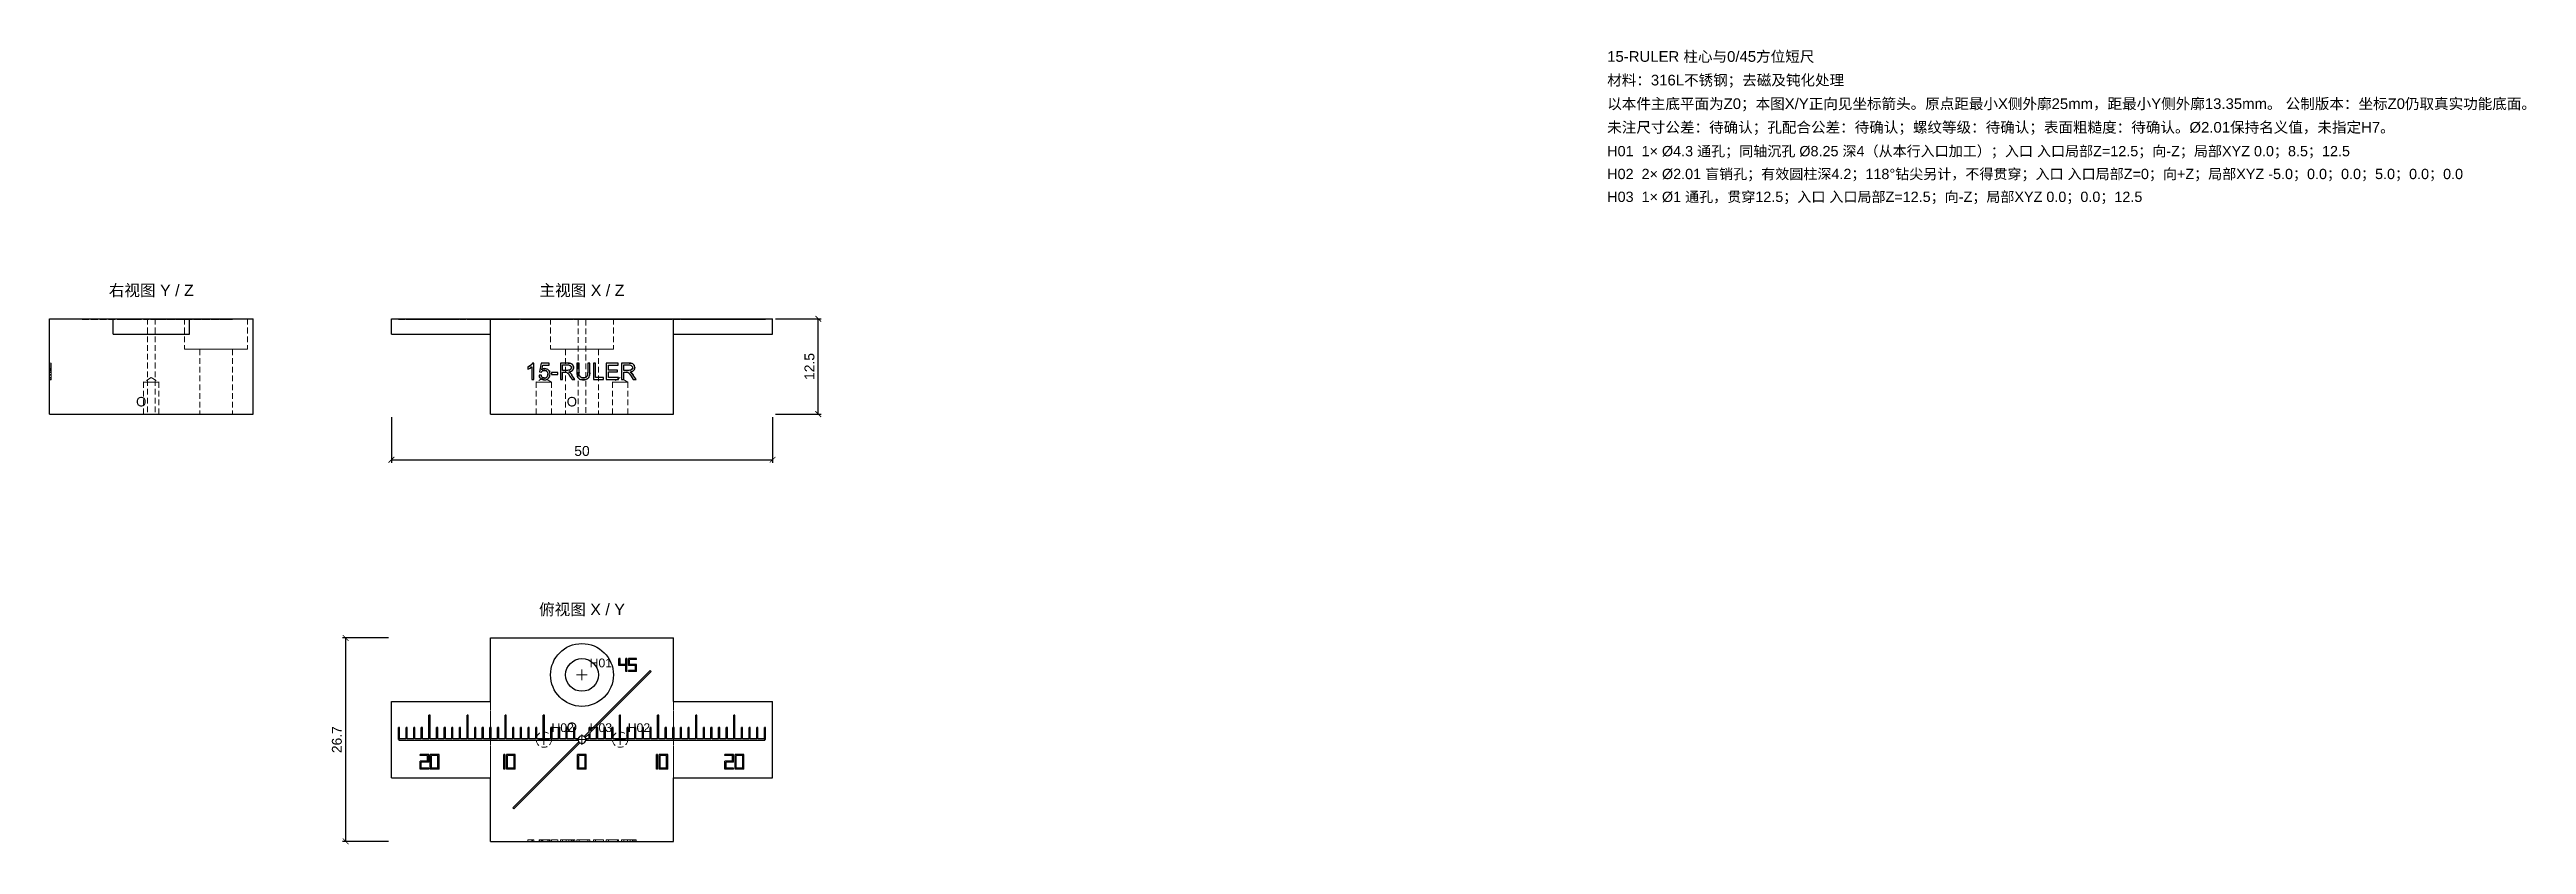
# Model space of a CAD drawing. Header units: millimetres. Extents: x 11 to 336, y 32 to 137.
import ezdxf
from ezdxf.enums import TextEntityAlignment as Align

# ---------------------------------------------------------------- set-up
doc = ezdxf.new("R2010")
doc.units = ezdxf.units.MM
doc.linetypes.add('WP_HIDDEN', pattern=[2.3, 1.5, -0.8])
for name, color, linetype, lineweight in [('ANNOTATIONS', 7, 'CONTINUOUS', 18), ('DIMENSIONS', 7, 'CONTINUOUS', 18), ('HIDDEN', 7, 'WP_HIDDEN', 13), ('VISIBLE', 7, 'CONTINUOUS', 25)]:
    doc.layers.add(name, color=color, linetype=linetype, lineweight=lineweight)
doc.styles.add('CJK', font='Arial Unicode.ttf')
doc.styles.add('OpenSansCondensed-Light', font='OpenSansCondensed-Light.ttf')
doc.dimstyles.new('EZDXF', dxfattribs={"dimtxt": 0.25, "dimasz": 0.175, "dimexe": 0.375, "dimexo": 0.125, "dimgap": 0.1, "dimtad": 1, "dimlfac": 100, "dimzin": 12, "dimdsep": 46, "dimtxsty": 'OpenSansCondensed-Light', "dimblk": 'ARCHTICK', "dimcen": 2.5, "dimazin": 3, "dimtfac": 0.5, "dimtmove": 2, "dimatfit": 3})

msp = doc.modelspace()

# ---------------------------------------------------------------- texts
at = {"layer": 'ANNOTATIONS', "style": 'CJK'}
for s, height, p in [('15-RULER 柱心与0/45方位短尺', 1.4, (215, 135)), ('材料：316L不锈钢；去磁及钝化处理', 1.4, (215, 131.9)), ('以本件主底平面为Z0；本图X/Y正向见坐标箭头。原点距最小X侧外廓25mm，距最小Y侧外廓13.35mm。 公制版本：坐标Z0仍取真实功能底面。', 1.4, (215, 128.8)), ('未注尺寸公差：待确认；孔配合公差：待确认；螺纹等级：待确认；表面粗糙度：待确认。Ø2.01保持名义值，未指定H7。', 1.4, (215, 125.7)), ('H01  1× Ø4.3 通孔；同轴沉孔 Ø8.25 深4（从本行入口加工）；入口 入口局部Z=12.5；向-Z；局部XYZ 0.0；8.5；12.5', 1.35, (215, 122.6)), ('H02  2× Ø2.01 盲销孔；有效圆柱深4.2；118°钻尖另计，不得贯穿；入口 入口局部Z=0；向+Z；局部XYZ -5.0；0.0；0.0；5.0；0.0；0.0', 1.35, (215, 119.6)), ('H03  1× Ø1 通孔，贯穿12.5；入口 入口局部Z=12.5；向-Z；局部XYZ 0.0；0.0；12.5', 1.35, (215, 116.6)), ('O', 1.25, (22, 89.75)), ('O', 1.25, (78.5, 89.75)), ('H01', 1.15, (81.5, 55.5)), ('H02', 1.15, (76.5, 47)), ('O', 1.25, (78.5, 47)), ('H03', 1.15, (81.5, 47)), ('H02', 1.15, (86.5, 47))]:
    msp.add_text(s, height=height, dxfattribs=at).set_placement(p)
for s, p in [('右视图 Y / Z', (24, 104.25)), ('主视图 X / Z', (80.5, 104.25)), ('俯视图 X / Y', (80.5, 62.35))]:
    msp.add_text(s, height=1.5, dxfattribs=at).set_placement(p, align=Align.CENTER)

# ---------------------------------------------------------------- blocks, each defined once
blk = doc.blocks.new('_ARCHTICK')
at = {"color": 0, "linetype": 'BYBLOCK', "const_width": 0.15}
blk.add_lwpolyline([(-0.5, -0.5), (0.5, 0.5)], dxfattribs=at)

# ---------------------------------------------------------------- dimensions: what is measured, and where the dimension line sits
at = {"layer": 'DIMENSIONS'}
for base, p1, p2 in [((111.5, 88.75), (105.5, 88.75), (105.5, 101.25)), ((49.5, 32.65), (55.5, 32.65), (55.5, 59.35))]:
    msp.add_linear_dim(base=base, p1=p1, p2=p2, angle=90, dimstyle='EZDXF', override={"dimtxt": 1.3, "dimasz": 0.75, "dimexe": 0.4, "dimexo": 0.4, "dimgap": 0.5, "dimdec": 4, "dimlfac": 1, "dimzin": 8, "dimtxsty": 'CJK', "dimclrd": 7, "dimclre": 7, "dimclrt": 7}, dxfattribs=at).render()
msp.add_linear_dim(base=(55.5, 82.75), p1=(55.5, 88.75), p2=(105.5, 88.75), dimstyle='EZDXF', override={"dimtxt": 1.3, "dimasz": 0.75, "dimexe": 0.4, "dimexo": 0.4, "dimgap": 0.5, "dimdec": 4, "dimlfac": 1, "dimzin": 8, "dimtxsty": 'CJK', "dimclrd": 7, "dimclre": 7, "dimclrt": 7}, dxfattribs=at).render()

# ---------------------------------------------------------------- linework, layer by layer
at = {"layer": 'ANNOTATIONS'}
for p, q in [((79.8, 54.5), (81.2, 54.5)), ((80.5, 53.8), (80.5, 55.2)), ((74.8, 46), (76.2, 46)), ((75.5, 45.3), (75.5, 46.7)), ((79.8, 46), (81.2, 46)), ((80.5, 45.3), (80.5, 46.7)), ((84.8, 46), (86.2, 46)), ((85.5, 45.3), (85.5, 46.7))]:
    msp.add_line(p, q, dxfattribs=at)
at = {"layer": 'HIDDEN', "ltscale": 0.5}
for p, q in [((23.58288, 101.25), (14.92929, 101.25)), ((14.92929, 101.25), (15.07071, 101.25)), ((14.92929, 101.15), (14.92929, 101.25)), ((14.92929, 101.15), (15.07071, 101.15)), ((14.92929, 101.15), (23.58288, 101.15)), ((23.7243, 101.25), (15.07071, 101.25)), ((15.07071, 101.15), (15.07071, 101.25)), ((15.07071, 101.15), (23.7243, 101.15)), ((20.13, 101.25), (20.27, 101.25)), ((20.13, 101.25), (21.17, 101.25)), ((20.13, 101.25), (22.07, 101.25)), ((20.13, 101.15), (20.13, 101.25)), ((20.13, 101.15), (21.17, 101.15)), ((20.13, 101.15), (20.27, 101.15)), ((22.07, 101.15), (20.13, 101.15)), ((20.27, 101.25), (21.03, 101.25)), ((20.27, 101.15), (20.27, 101.25)), ((20.27, 101.25), (21.93, 101.25)), ((20.27, 101.15), (21.03, 101.15)), ((20.27, 101.15), (21.93, 101.15)), ((21.03, 101.25), (22.07, 101.25)), ((21.03, 101.25), (21.03, 101.15)), ((22.07, 101.15), (21.03, 101.15)), ((21.17, 101.25), (21.93, 101.25)), ((21.17, 101.15), (21.17, 101.25)), ((21.17, 101.15), (21.93, 101.15)), ((21.93, 101.25), (22.07, 101.25)), ((21.93, 101.25), (21.93, 101.15)), ((21.93, 101.15), (22.07, 101.15)), ((22.07, 101.15), (22.07, 101.25)), ((23.5, 101.25), (23.5, 88.75)), ((23.58288, 101.15), (23.58288, 101.25)), ((23.7243, 101.15), (23.7243, 101.25)), ((23.9, 101.25), (24, 101.25)), ((23.9, 101.15), (23.9, 101.25)), ((23.9, 101.15), (24, 101.15)), ((24, 101.25), (25.6, 101.25)), ((24, 101.15), (24, 101.25)), ((24, 101.15), (25.6, 101.15)), ((24.1, 101.25), (24.93358, 101.25)), ((24.1, 101.25), (25.6, 101.25)), ((24.1, 101.25), (27.2, 101.25)), ((24.1, 101.25), (24.1, 101.15)), ((24.1, 101.25), (24.78358, 101.25)), ((24.1, 101.15), (25.6, 101.15)), ((24.1, 101.15), (27.2, 101.15)), ((24.1, 101.15), (24.93358, 101.15)), ((24.1, 101.15), (24.78358, 101.15)), ((24.2757, 101.15), (24.2757, 101.25)), ((24.78358, 101.25), (24.2757, 101.25)), ((24.2757, 101.15), (24.78358, 101.15)), ((25.06642, 101.25), (24.41712, 101.25)), ((24.41712, 101.15), (24.41712, 101.25)), ((24.41712, 101.15), (25.06642, 101.15)), ((24.5, 101.25), (24.5, 88.75)), ((24.78358, 101.15), (24.78358, 101.25)), ((32.92929, 101.25), (24.93358, 101.25)), ((24.93358, 101.15), (24.93358, 101.25)), ((24.93358, 101.15), (32.92929, 101.15)), ((25.06642, 101.25), (25.6, 101.25)), ((25.06642, 101.15), (25.06642, 101.25)), ((25.06642, 101.15), (25.6, 101.15)), ((25.21642, 101.25), (25.6, 101.25)), ((33.07071, 101.25), (25.21642, 101.25)), ((25.21642, 101.15), (25.21642, 101.25)), ((25.21642, 101.15), (33.07071, 101.15)), ((25.21642, 101.15), (25.6, 101.15)), ((25.6, 101.15), (25.6, 101.25)), ((27.2, 101.15), (27.2, 101.25)), ((28.375, 101.25), (28.375, 97.25)), ((32.92929, 101.25), (33.07071, 101.25)), ((32.92929, 101.15), (32.92929, 101.25)), ((32.92929, 101.15), (33.07071, 101.15)), ((32.93, 101.25), (33.73, 101.25)), ((32.93, 101.25), (34.67, 101.25)), ((32.93, 101.25), (33.87, 101.25)), ((32.93, 101.25), (33.07, 101.25)), ((32.93, 101.15), (32.93, 101.25)), ((34.67, 101.15), (32.93, 101.15)), ((33.73, 101.15), (32.93, 101.15)), ((32.93, 101.15), (33.07, 101.15)), ((33.87, 101.15), (32.93, 101.15)), ((33.07, 101.25), (33.73, 101.25)), ((33.07, 101.15), (33.07, 101.25)), ((33.07, 101.15), (33.73, 101.15)), ((33.07071, 101.15), (33.07071, 101.25)), ((33.73, 101.25), (34.67, 101.25)), ((33.73, 101.15), (33.73, 101.25)), ((34.67, 101.15), (33.73, 101.15)), ((33.87, 101.25), (34.67, 101.25)), ((33.87, 101.25), (34.53, 101.25)), ((33.87, 101.25), (33.87, 101.15)), ((34.67, 101.15), (33.87, 101.15)), ((33.87, 101.15), (34.53, 101.15)), ((34.53, 101.25), (34.67, 101.25)), ((34.53, 101.25), (34.53, 101.15)), ((34.53, 101.15), (34.67, 101.15)), ((34.67, 101.15), (34.67, 101.25)), ((36.625, 101.25), (36.625, 97.25)), ((56.5, 101.25), (56.425, 101.25)), ((56.575, 101.25), (56.425, 101.25)), ((56.425, 101.15), (56.425, 101.25)), ((56.425, 101.15), (56.575, 101.15)), ((56.425, 101.15), (56.5, 101.15)), ((80.0101, 101.25), (56.5, 101.25)), ((56.5, 101.15), (56.5, 101.25)), ((56.5, 101.15), (80.0101, 101.15)), ((57.425, 101.25), (56.575, 101.25)), ((56.575, 101.25), (56.575, 101.15)), ((56.575, 101.15), (57.425, 101.15)), ((57.575, 101.25), (57.425, 101.25)), ((57.425, 101.15), (57.425, 101.25)), ((57.425, 101.15), (57.575, 101.15)), ((58.425, 101.25), (57.575, 101.25)), ((57.575, 101.25), (57.575, 101.15)), ((57.575, 101.15), (58.425, 101.15)), ((58.575, 101.25), (58.425, 101.25)), ((58.425, 101.15), (58.425, 101.25)), ((58.425, 101.15), (58.575, 101.15)), ((59.425, 101.25), (58.575, 101.25)), ((58.575, 101.25), (58.575, 101.15)), ((58.575, 101.15), (59.425, 101.15)), ((60.255, 101.25), (59.255, 101.25)), ((60.395, 101.25), (59.255, 101.25)), ((59.255, 101.15), (59.255, 101.25)), ((59.255, 101.15), (60.255, 101.15)), ((59.255, 101.15), (60.395, 101.15)), ((60.395, 101.25), (59.395, 101.25)), ((59.395, 101.15), (59.395, 101.25)), ((59.395, 101.15), (60.395, 101.15)), ((59.575, 101.25), (59.425, 101.25)), ((59.425, 101.15), (59.425, 101.25)), ((59.425, 101.15), (59.575, 101.15)), ((60.425, 101.25), (59.575, 101.25)), ((59.575, 101.25), (59.575, 101.15)), ((59.575, 101.15), (60.425, 101.15)), ((60.255, 101.15), (60.255, 101.25)), ((60.395, 101.15), (60.395, 101.25)), ((60.575, 101.25), (60.425, 101.25)), ((60.425, 101.15), (60.425, 101.25)), ((60.425, 101.15), (60.575, 101.15)), ((61.425, 101.25), (60.575, 101.25)), ((60.575, 101.25), (60.575, 101.15)), ((60.575, 101.15), (61.425, 101.15)), ((61.745, 101.25), (60.605, 101.25)), ((60.605, 101.15), (60.605, 101.25)), ((61.745, 101.15), (60.605, 101.15)), ((60.745, 101.25), (60.745, 101.15)), ((61.605, 101.25), (60.745, 101.25)), ((60.745, 101.15), (61.605, 101.15)), ((61.575, 101.25), (61.425, 101.25)), ((61.425, 101.15), (61.425, 101.25)), ((61.425, 101.15), (61.575, 101.15)), ((62.425, 101.25), (61.575, 101.25)), ((61.575, 101.25), (61.575, 101.15)), ((61.575, 101.15), (62.425, 101.15)), ((61.605, 101.25), (61.605, 101.15)), ((61.745, 101.15), (61.745, 101.25)), ((62.575, 101.25), (62.425, 101.25)), ((62.425, 101.15), (62.425, 101.25)), ((62.425, 101.15), (62.575, 101.15)), ((63.425, 101.25), (62.575, 101.25)), ((62.575, 101.25), (62.575, 101.15)), ((62.575, 101.15), (63.425, 101.15)), ((63.575, 101.25), (63.425, 101.25)), ((63.425, 101.15), (63.425, 101.25)), ((63.425, 101.15), (63.575, 101.15)), ((64.425, 101.25), (63.575, 101.25)), ((63.575, 101.25), (63.575, 101.15)), ((63.575, 101.15), (64.425, 101.15)), ((64.575, 101.25), (64.425, 101.25)), ((64.425, 101.15), (64.425, 101.25)), ((64.425, 101.15), (64.575, 101.15)), ((65.425, 101.25), (64.575, 101.25)), ((64.575, 101.25), (64.575, 101.15)), ((64.575, 101.15), (65.425, 101.15)), ((65.575, 101.25), (65.425, 101.25)), ((65.425, 101.15), (65.425, 101.25)), ((65.425, 101.15), (65.575, 101.15)), ((66.425, 101.25), (65.575, 101.25)), ((65.575, 101.25), (65.575, 101.15)), ((65.575, 101.15), (66.425, 101.15)), ((66.575, 101.25), (66.425, 101.25)), ((66.425, 101.15), (66.425, 101.25)), ((66.425, 101.15), (66.575, 101.15)), ((67.425, 101.25), (66.575, 101.25)), ((66.575, 101.25), (66.575, 101.15)), ((66.575, 101.15), (67.425, 101.15)), ((67.575, 101.25), (67.425, 101.25)), ((67.425, 101.15), (67.425, 101.25)), ((67.425, 101.15), (67.575, 101.15)), ((68.425, 101.25), (67.575, 101.25)), ((67.575, 101.25), (67.575, 101.15)), ((67.575, 101.15), (68.425, 101.15)), ((68.575, 101.25), (68.425, 101.25)), ((68.425, 101.15), (68.425, 101.25)), ((68.425, 101.15), (68.575, 101.15)), ((68.5, 99.25), (68.5, 101.25)), ((69.425, 101.25), (68.575, 101.25)), ((68.575, 101.25), (68.575, 101.15)), ((68.575, 101.15), (69.425, 101.15)), ((69.575, 101.25), (69.425, 101.25)), ((69.425, 101.15), (69.425, 101.25)), ((69.425, 101.15), (69.575, 101.15)), ((70.425, 101.25), (69.575, 101.25)), ((69.575, 101.25), (69.575, 101.15)), ((69.575, 101.15), (70.425, 101.15)), ((70.395, 101.25), (70.255, 101.25)), ((70.255, 101.15), (70.255, 101.25)), ((70.255, 101.15), (70.395, 101.15)), ((70.395, 101.15), (70.395, 101.25)), ((70.575, 101.25), (70.425, 101.25)), ((70.425, 101.15), (70.425, 101.25)), ((70.425, 101.15), (70.575, 101.15)), ((71.425, 101.25), (70.575, 101.25)), ((70.575, 101.25), (70.575, 101.15)), ((70.575, 101.15), (71.425, 101.15)), ((71.745, 101.25), (70.605, 101.25)), ((70.605, 101.15), (70.605, 101.25)), ((71.745, 101.15), (70.605, 101.15)), ((70.745, 101.25), (70.745, 101.15)), ((71.605, 101.25), (70.745, 101.25)), ((70.745, 101.15), (71.605, 101.15)), ((71.575, 101.25), (71.425, 101.25)), ((71.425, 101.15), (71.425, 101.25)), ((71.425, 101.15), (71.575, 101.15)), ((71.57071, 101.25), (71.42929, 101.25)), ((80.08288, 101.25), (71.42929, 101.25)), ((71.42929, 101.15), (71.42929, 101.25)), ((71.42929, 101.15), (80.08288, 101.15)), ((71.57071, 101.15), (71.42929, 101.15)), ((80.2243, 101.25), (71.57071, 101.25)), ((71.57071, 101.15), (71.57071, 101.25)), ((71.57071, 101.15), (80.2243, 101.15)), ((72.425, 101.25), (71.575, 101.25)), ((71.575, 101.25), (71.575, 101.15)), ((71.575, 101.15), (72.425, 101.15)), ((71.605, 101.25), (71.605, 101.15)), ((71.745, 101.15), (71.745, 101.25)), ((72.575, 101.25), (72.425, 101.25)), ((72.425, 101.15), (72.425, 101.25)), ((72.425, 101.15), (72.575, 101.15)), ((73.425, 101.25), (72.575, 101.25)), ((72.575, 101.25), (72.575, 101.15)), ((72.575, 101.15), (73.425, 101.15)), ((73.575, 101.25), (73.425, 101.25)), ((73.425, 101.15), (73.425, 101.25)), ((73.425, 101.15), (73.575, 101.15)), ((74.425, 101.25), (73.575, 101.25)), ((73.575, 101.25), (73.575, 101.15)), ((73.575, 101.15), (74.425, 101.15)), ((74.575, 101.25), (74.425, 101.25)), ((74.425, 101.15), (74.425, 101.25)), ((74.425, 101.15), (74.575, 101.15)), ((75.425, 101.25), (74.575, 101.25)), ((74.575, 101.25), (74.575, 101.15)), ((74.575, 101.15), (75.425, 101.15)), ((75.575, 101.25), (75.425, 101.25)), ((75.425, 101.15), (75.425, 101.25)), ((75.425, 101.15), (75.575, 101.15)), ((76.425, 101.25), (75.575, 101.25)), ((75.575, 101.25), (75.575, 101.15)), ((75.575, 101.15), (76.425, 101.15)), ((76.375, 101.25), (76.375, 97.25)), ((76.575, 101.25), (76.425, 101.25)), ((76.425, 101.15), (76.425, 101.25)), ((76.425, 101.15), (76.575, 101.15)), ((77.425, 101.25), (76.575, 101.25)), ((76.575, 101.25), (76.575, 101.15)), ((76.575, 101.15), (77.425, 101.15)), ((77.575, 101.25), (77.425, 101.25)), ((77.425, 101.15), (77.425, 101.25)), ((77.425, 101.15), (77.575, 101.15)), ((78.425, 101.25), (77.575, 101.25)), ((77.575, 101.25), (77.575, 101.15)), ((77.575, 101.15), (78.425, 101.15)), ((78.575, 101.25), (78.425, 101.25)), ((78.425, 101.15), (78.425, 101.25)), ((78.425, 101.15), (78.575, 101.15)), ((79.425, 101.25), (78.575, 101.25)), ((78.575, 101.25), (78.575, 101.15)), ((78.575, 101.15), (79.425, 101.15)), ((79.575, 101.25), (79.425, 101.25)), ((79.425, 101.15), (79.425, 101.25)), ((79.425, 101.15), (79.575, 101.15)), ((80.0101, 101.25), (79.575, 101.25)), ((79.575, 101.25), (79.575, 101.15)), ((79.575, 101.15), (80.0101, 101.15)), ((81.07, 101.25), (79.93, 101.25)), ((79.93, 101.15), (79.93, 101.25)), ((81.07, 101.15), (79.93, 101.15)), ((80, 101.15), (80, 88.75)), ((80.0101, 101.15), (80.0101, 101.25)), ((80.07, 101.15), (80.07, 101.25)), ((80.93, 101.25), (80.07, 101.25)), ((80.07, 101.15), (80.93, 101.15)), ((80.08288, 101.15), (80.08288, 101.25)), ((80.2243, 101.15), (80.2243, 101.25)), ((81.425, 101.25), (80.7757, 101.25)), ((80.7757, 101.15), (80.7757, 101.25)), ((80.7757, 101.15), (81.425, 101.15)), ((80.91712, 101.15), (80.91712, 101.25)), ((81.425, 101.25), (80.91712, 101.25)), ((80.91712, 101.15), (81.425, 101.15)), ((80.93, 101.25), (80.93, 101.15)), ((104.5, 101.25), (80.9899, 101.25)), ((80.9899, 101.15), (80.9899, 101.25)), ((81.425, 101.25), (80.9899, 101.25)), ((80.9899, 101.15), (104.5, 101.15)), ((80.9899, 101.15), (81.425, 101.15)), ((81, 101.15), (81, 88.75)), ((81.07, 101.15), (81.07, 101.25)), ((81.575, 101.25), (81.425, 101.25)), ((81.425, 101.15), (81.425, 101.25)), ((81.425, 101.15), (81.575, 101.15)), ((89.42929, 101.25), (81.575, 101.25)), ((89.57071, 101.25), (81.575, 101.25)), ((82.425, 101.25), (81.575, 101.25)), ((81.575, 101.25), (81.575, 101.15)), ((81.575, 101.15), (82.425, 101.15)), ((81.575, 101.15), (89.57071, 101.15)), ((81.575, 101.15), (89.42929, 101.15)), ((82.575, 101.25), (82.425, 101.25)), ((82.425, 101.15), (82.425, 101.25)), ((82.425, 101.15), (82.575, 101.15)), ((83.425, 101.25), (82.575, 101.25)), ((82.575, 101.25), (82.575, 101.15)), ((82.575, 101.15), (83.425, 101.15)), ((83.575, 101.25), (83.425, 101.25)), ((83.425, 101.15), (83.425, 101.25)), ((83.425, 101.15), (83.575, 101.15)), ((84.425, 101.25), (83.575, 101.25)), ((83.575, 101.25), (83.575, 101.15)), ((83.575, 101.15), (84.425, 101.15)), ((84.575, 101.25), (84.425, 101.25)), ((84.425, 101.15), (84.425, 101.25)), ((84.425, 101.15), (84.575, 101.15)), ((85.425, 101.25), (84.575, 101.25)), ((84.575, 101.25), (84.575, 101.15)), ((84.575, 101.15), (85.425, 101.15)), ((84.625, 101.25), (84.625, 97.25)), ((86.255, 101.25), (85.355, 101.25)), ((85.495, 101.25), (85.355, 101.25)), ((85.355, 101.15), (85.355, 101.25)), ((85.355, 101.15), (85.495, 101.15)), ((85.355, 101.15), (86.255, 101.15)), ((85.575, 101.25), (85.425, 101.25)), ((85.425, 101.15), (85.425, 101.25)), ((85.425, 101.15), (85.575, 101.15)), ((86.255, 101.25), (85.495, 101.25)), ((85.495, 101.15), (85.495, 101.25)), ((85.495, 101.15), (86.255, 101.15)), ((86.425, 101.25), (85.575, 101.25)), ((85.575, 101.25), (85.575, 101.15)), ((85.575, 101.15), (86.425, 101.15)), ((86.395, 101.25), (86.255, 101.25)), ((86.255, 101.15), (86.255, 101.25)), ((86.255, 101.15), (86.395, 101.15)), ((86.395, 101.15), (86.395, 101.25)), ((86.575, 101.25), (86.425, 101.25)), ((86.425, 101.15), (86.425, 101.25)), ((86.425, 101.15), (86.575, 101.15)), ((87.425, 101.25), (86.575, 101.25)), ((86.575, 101.25), (86.575, 101.15)), ((86.575, 101.15), (87.425, 101.15)), ((87.505, 101.25), (86.605, 101.25)), ((87.645, 101.25), (86.605, 101.25)), ((86.605, 101.15), (86.605, 101.25)), ((87.505, 101.15), (86.605, 101.15)), ((86.605, 101.15), (87.645, 101.15)), ((87.645, 101.25), (86.745, 101.25)), ((86.745, 101.15), (86.745, 101.25)), ((87.645, 101.15), (86.745, 101.15)), ((87.575, 101.25), (87.425, 101.25)), ((87.425, 101.15), (87.425, 101.25)), ((87.425, 101.15), (87.575, 101.15)), ((87.505, 101.25), (87.505, 101.15)), ((88.425, 101.25), (87.575, 101.25)), ((87.575, 101.25), (87.575, 101.15)), ((87.575, 101.15), (88.425, 101.15)), ((87.645, 101.15), (87.645, 101.25)), ((88.575, 101.25), (88.425, 101.25)), ((88.425, 101.15), (88.425, 101.25)), ((88.425, 101.15), (88.575, 101.15)), ((89.425, 101.25), (88.575, 101.25)), ((88.575, 101.25), (88.575, 101.15)), ((88.575, 101.15), (89.425, 101.15)), ((89.575, 101.25), (89.425, 101.25)), ((89.425, 101.15), (89.425, 101.25)), ((89.425, 101.15), (89.575, 101.15)), ((89.57071, 101.25), (89.42929, 101.25)), ((89.42929, 101.15), (89.42929, 101.25)), ((89.57071, 101.15), (89.42929, 101.15)), ((89.57071, 101.15), (89.57071, 101.25)), ((90.425, 101.25), (89.575, 101.25)), ((89.575, 101.25), (89.575, 101.15)), ((89.575, 101.15), (90.425, 101.15)), ((90.395, 101.25), (90.255, 101.25)), ((90.255, 101.15), (90.255, 101.25)), ((90.255, 101.15), (90.395, 101.15)), ((90.395, 101.15), (90.395, 101.25)), ((90.575, 101.25), (90.425, 101.25)), ((90.425, 101.15), (90.425, 101.25)), ((90.425, 101.15), (90.575, 101.15)), ((91.425, 101.25), (90.575, 101.25)), ((90.575, 101.25), (90.575, 101.15)), ((90.575, 101.15), (91.425, 101.15)), ((91.745, 101.25), (90.605, 101.25)), ((90.605, 101.15), (90.605, 101.25)), ((91.745, 101.15), (90.605, 101.15)), ((90.745, 101.15), (90.745, 101.25)), ((91.605, 101.25), (90.745, 101.25)), ((90.745, 101.15), (91.605, 101.15)), ((91.575, 101.25), (91.425, 101.25)), ((91.425, 101.15), (91.425, 101.25)), ((91.425, 101.15), (91.575, 101.15)), ((92.425, 101.25), (91.575, 101.25)), ((91.575, 101.25), (91.575, 101.15)), ((91.575, 101.15), (92.425, 101.15)), ((91.605, 101.25), (91.605, 101.15)), ((91.745, 101.15), (91.745, 101.25)), ((92.575, 101.25), (92.425, 101.25)), ((92.425, 101.15), (92.425, 101.25)), ((92.425, 101.15), (92.575, 101.15)), ((92.5, 99.25), (92.5, 101.25)), ((93.425, 101.25), (92.575, 101.25)), ((92.575, 101.25), (92.575, 101.15)), ((92.575, 101.15), (93.425, 101.15)), ((93.575, 101.25), (93.425, 101.25)), ((93.425, 101.15), (93.425, 101.25)), ((93.425, 101.15), (93.575, 101.15)), ((94.425, 101.25), (93.575, 101.25)), ((93.575, 101.25), (93.575, 101.15)), ((93.575, 101.15), (94.425, 101.15)), ((94.575, 101.25), (94.425, 101.25)), ((94.425, 101.15), (94.425, 101.25)), ((94.425, 101.15), (94.575, 101.15)), ((95.425, 101.25), (94.575, 101.25)), ((94.575, 101.25), (94.575, 101.15)), ((94.575, 101.15), (95.425, 101.15)), ((95.575, 101.25), (95.425, 101.25)), ((95.425, 101.15), (95.425, 101.25)), ((95.425, 101.15), (95.575, 101.15)), ((96.425, 101.25), (95.575, 101.25)), ((95.575, 101.25), (95.575, 101.15)), ((95.575, 101.15), (96.425, 101.15)), ((96.575, 101.25), (96.425, 101.25)), ((96.425, 101.15), (96.425, 101.25)), ((96.425, 101.15), (96.575, 101.15)), ((97.425, 101.25), (96.575, 101.25)), ((96.575, 101.25), (96.575, 101.15)), ((96.575, 101.15), (97.425, 101.15)), ((97.575, 101.25), (97.425, 101.25)), ((97.425, 101.15), (97.425, 101.25)), ((97.425, 101.15), (97.575, 101.15)), ((98.425, 101.25), (97.575, 101.25)), ((97.575, 101.25), (97.575, 101.15)), ((97.575, 101.15), (98.425, 101.15)), ((98.575, 101.25), (98.425, 101.25)), ((98.425, 101.15), (98.425, 101.25)), ((98.425, 101.15), (98.575, 101.15)), ((99.425, 101.25), (98.575, 101.25)), ((98.575, 101.25), (98.575, 101.15)), ((98.575, 101.15), (99.425, 101.15)), ((100.255, 101.25), (99.255, 101.25)), ((100.395, 101.25), (99.255, 101.25)), ((99.255, 101.15), (99.255, 101.25)), ((100.255, 101.15), (99.255, 101.15)), ((100.395, 101.15), (99.255, 101.15)), ((100.395, 101.25), (99.395, 101.25)), ((99.395, 101.15), (99.395, 101.25)), ((99.395, 101.15), (100.395, 101.15)), ((99.575, 101.25), (99.425, 101.25)), ((99.425, 101.15), (99.425, 101.25)), ((99.425, 101.15), (99.575, 101.15)), ((100.425, 101.25), (99.575, 101.25)), ((99.575, 101.25), (99.575, 101.15)), ((99.575, 101.15), (100.425, 101.15)), ((100.255, 101.15), (100.255, 101.25)), ((100.395, 101.15), (100.395, 101.25)), ((100.575, 101.25), (100.425, 101.25)), ((100.425, 101.15), (100.425, 101.25)), ((100.425, 101.15), (100.575, 101.15)), ((101.425, 101.25), (100.575, 101.25)), ((100.575, 101.25), (100.575, 101.15)), ((100.575, 101.15), (101.425, 101.15)), ((101.745, 101.25), (100.605, 101.25)), ((100.605, 101.15), (100.605, 101.25)), ((101.745, 101.15), (100.605, 101.15)), ((100.745, 101.25), (100.745, 101.15)), ((101.605, 101.25), (100.745, 101.25)), ((100.745, 101.15), (101.605, 101.15)), ((101.575, 101.25), (101.425, 101.25)), ((101.425, 101.15), (101.425, 101.25)), ((101.425, 101.15), (101.575, 101.15)), ((102.425, 101.25), (101.575, 101.25)), ((101.575, 101.25), (101.575, 101.15)), ((101.575, 101.15), (102.425, 101.15)), ((101.605, 101.25), (101.605, 101.15)), ((101.745, 101.15), (101.745, 101.25)), ((102.575, 101.25), (102.425, 101.25)), ((102.425, 101.15), (102.425, 101.25)), ((102.425, 101.15), (102.575, 101.15)), ((103.425, 101.25), (102.575, 101.25)), ((102.575, 101.25), (102.575, 101.15)), ((102.575, 101.15), (103.425, 101.15)), ((103.575, 101.25), (103.425, 101.25)), ((103.425, 101.15), (103.425, 101.25)), ((103.425, 101.15), (103.575, 101.15)), ((104.425, 101.25), (103.575, 101.25)), ((103.575, 101.25), (103.575, 101.15)), ((103.575, 101.15), (104.425, 101.15)), ((104.575, 101.25), (104.425, 101.25)), ((104.425, 101.15), (104.425, 101.25)), ((104.425, 101.15), (104.575, 101.15)), ((104.575, 101.25), (104.5, 101.25)), ((104.5, 101.15), (104.5, 101.25)), ((104.5, 101.15), (104.575, 101.15)), ((104.575, 101.15), (104.575, 101.25)), ((10.65, 93.28674), (10.65, 95.45)), ((10.65, 95.45), (10.85, 95.45)), ((10.65, 95.44118), (10.65, 93.28674)), ((10.65, 94.19643), (10.65, 95.44118)), ((10.65, 95.44118), (10.65, 94.1979)), ((10.65, 93.54098), (10.65, 95.44118)), ((10.65, 95.18694), (10.65, 95.44118)), ((10.65, 95.44118), (10.85, 95.44118)), ((10.65, 95.15902), (10.65, 95.41179)), ((10.65, 95.41179), (10.65, 94.30518)), ((10.65, 95.41179), (10.85, 95.41179)), ((10.65, 94.49035), (10.65, 95.20311)), ((10.65, 95.20311), (10.85, 95.20311)), ((10.65, 94.52709), (10.65, 95.18694)), ((10.65, 95.18694), (10.85, 95.18694)), ((10.65, 94.57999), (10.65, 95.15902)), ((10.65, 95.15902), (10.85, 95.15902)), ((10.65, 94.97238), (10.65, 93.28674)), ((10.65, 94.97238), (10.85, 94.97238)), ((10.65, 94.90919), (10.65, 94.65347)), ((10.65, 94.90919), (10.85, 94.90919)), ((10.65, 94.7152), (10.85, 94.7152)), ((10.65, 94.65347), (10.85, 94.65347)), ((10.65, 94.57999), (10.85, 94.57999)), ((10.65, 94.27432), (10.65, 94.52709)), ((10.65, 94.52709), (10.85, 94.52709)), ((10.65, 94.49035), (10.85, 94.49035)), ((10.65, 94.48153), (10.85, 94.48153)), ((10.65, 94.30518), (10.65, 94.27285)), ((10.65, 94.30518), (10.85, 94.30518)), ((10.65, 93.54098), (10.65, 94.27432)), ((10.65, 94.27432), (10.85, 94.27432)), ((10.65, 94.27285), (10.85, 94.27285)), ((10.65, 94.26697), (10.85, 94.26697)), ((10.65, 93.28674), (10.65, 94.24345)), ((10.65, 94.24345), (10.85, 94.24345)), ((10.85, 95.45), (10.85, 93.28674)), ((10.85, 93.28674), (10.85, 95.44118)), ((10.85, 95.44118), (10.85, 94.19643)), ((10.85, 95.44118), (10.85, 94.1979)), ((10.85, 95.44118), (10.85, 93.54098)), ((10.85, 95.44118), (10.85, 95.18694)), ((10.85, 94.30518), (10.85, 95.41179)), ((10.85, 95.41179), (10.85, 95.15902)), ((10.85, 95.20311), (10.85, 94.49035)), ((10.85, 95.18694), (10.85, 94.52709)), ((10.85, 95.15902), (10.85, 94.57999)), ((10.85, 93.28674), (10.85, 94.97238)), ((10.85, 94.65347), (10.85, 94.90919)), ((10.85, 94.52709), (10.85, 94.27432)), ((10.85, 94.27285), (10.85, 94.30518)), ((10.85, 94.27432), (10.85, 93.54098)), ((10.85, 94.24345), (10.85, 93.28674)), ((30.35, 97.25), (30.35, 88.75)), ((34.65, 97.25), (34.65, 88.75)), ((78.35, 97.25), (78.35, 88.75)), ((82.65, 97.25), (82.65, 88.75)), ((10.65, 94.23317), (10.85, 94.23317)), ((10.65, 94.19937), (10.65, 93.93337)), ((10.65, 94.19937), (10.85, 94.19937)), ((10.65, 93.93337), (10.85, 93.93337)), ((10.65, 93.87458), (10.65, 93.85107)), ((10.65, 93.87458), (10.85, 93.87458)), ((10.65, 93.28674), (10.65, 93.87311)), ((10.65, 93.85107), (10.85, 93.85107)), ((10.65, 93.73497), (10.65, 93.28674)), ((10.65, 93.28674), (10.65, 93.54098)), ((10.65, 93.54098), (10.85, 93.54098)), ((10.65, 93.50718), (10.85, 93.50718)), ((10.65, 93.4675), (10.85, 93.4675)), ((10.65, 93.28674), (10.85, 93.28674)), ((10.65, 93.25), (10.85, 93.25)), ((10.85, 94.19937), (10.85, 93.93337)), ((10.85, 93.85107), (10.85, 93.87458)), ((10.85, 93.87311), (10.85, 93.28674)), ((10.85, 93.28674), (10.85, 93.73497)), ((10.85, 93.54098), (10.85, 93.28674)), ((24, 93.55386), (22.995, 92.95)), ((22.995, 88.75), (22.995, 92.95)), ((24, 93.55386), (25.005, 92.95)), ((25.005, 88.75), (25.005, 92.95)), ((75.5, 93.55386), (74.495, 92.95)), ((74.495, 88.75), (74.495, 92.95)), ((76.505, 92.95), (75.5, 93.55386)), ((76.505, 88.75), (76.505, 92.95)), ((85.5, 93.55386), (84.495, 92.95)), ((84.495, 88.75), (84.495, 92.95)), ((86.505, 92.95), (85.5, 93.55386)), ((86.505, 88.75), (86.505, 92.95)), ((68.5, 32.65), (68.5, 59.35)), ((92.5, 32.65), (92.5, 59.35)), ((68.5, 51), (68.5, 41)), ((92.5, 51), (92.5, 41)), ((73.40695, 32.65), (73.40695, 32.85)), ((73.93601, 32.65), (73.93601, 32.85)), ((74.20053, 32.85), (73.93601, 32.85)), ((73.93601, 32.65), (74.20053, 32.65)), ((74.03006, 32.65), (74.03006, 32.85)), ((74.03006, 32.85), (74.20053, 32.85)), ((74.20053, 32.65), (74.03006, 32.65)), ((74.20053, 32.65), (74.20053, 32.85)), ((74.87802, 32.65), (74.87802, 32.85)), ((74.87802, 32.85), (75.15578, 32.85)), ((75.15578, 32.65), (74.87802, 32.65)), ((75.17341, 32.85), (74.92505, 32.85)), ((74.92505, 32.65), (74.92505, 32.85)), ((74.92505, 32.85), (75.13373, 32.85)), ((75.13373, 32.65), (74.92505, 32.65)), ((74.92505, 32.65), (75.17341, 32.65)), ((75.13373, 32.65), (75.13373, 32.85)), ((75.13373, 32.85), (76.20508, 32.85)), ((76.20508, 32.65), (75.13373, 32.65)), ((75.15578, 32.65), (75.15578, 32.85)), ((75.17341, 32.65), (75.17341, 32.85)), ((75.34536, 32.85), (75.22926, 32.85)), ((75.22926, 32.65), (75.22926, 32.85)), ((75.22926, 32.65), (75.34536, 32.65)), ((76.20508, 32.85), (75.34536, 32.85)), ((75.34536, 32.65), (75.34536, 32.85)), ((75.34536, 32.65), (76.20508, 32.65)), ((76.02578, 32.65), (76.02578, 32.85)), ((76.20508, 32.65), (76.20508, 32.85)), ((76.30648, 32.65), (76.30648, 32.85)), ((76.52251, 32.65), (76.52251, 32.85)), ((76.52251, 32.85), (77.3352, 32.85)), ((77.3352, 32.65), (76.52251, 32.65)), ((77.3352, 32.65), (77.3352, 32.85)), ((77.66587, 32.65), (77.66587, 32.85)), ((77.66587, 32.85), (78.62111, 32.85)), ((77.95097, 32.85), (77.66587, 32.85)), ((78.62111, 32.65), (77.66587, 32.65)), ((77.66587, 32.65), (77.95097, 32.65)), ((78.28163, 32.85), (77.95097, 32.85)), ((77.95097, 32.65), (77.95097, 32.85)), ((77.95097, 32.85), (78.56379, 32.85)), ((78.63287, 32.85), (77.95097, 32.85)), ((77.95097, 32.65), (78.28163, 32.65)), ((78.56379, 32.65), (77.95097, 32.65)), ((77.95097, 32.65), (78.63287, 32.65)), ((78.44035, 32.65), (78.44035, 32.85)), ((78.7813, 32.65), (78.7813, 32.85)), ((79.20601, 32.85), (78.92091, 32.85)), ((78.92091, 32.65), (79.20601, 32.65)), ((79.09432, 32.65), (79.09432, 32.85)), ((79.18985, 32.85), (79.5646, 32.85)), ((79.5646, 32.65), (79.18985, 32.65)), ((79.5646, 32.85), (79.20601, 32.85)), ((79.20601, 32.65), (79.20601, 32.85)), ((79.20601, 32.65), (79.5646, 32.65)), ((79.38824, 32.65), (79.38824, 32.85)), ((79.5646, 32.65), (79.5646, 32.85)), ((79.83941, 32.65), (79.83941, 32.85)), ((79.83941, 32.85), (80.12452, 32.85)), ((80.12452, 32.65), (79.83941, 32.65)), ((80.12452, 32.65), (80.12452, 32.85)), ((81.24876, 32.65), (81.24876, 32.85)), ((81.24876, 32.85), (81.53387, 32.85)), ((81.53387, 32.65), (81.24876, 32.65)), ((81.53387, 32.65), (81.53387, 32.85)), ((81.99679, 32.65), (81.99679, 32.85)), ((81.99679, 32.85), (82.2819, 32.85)), ((83.34295, 32.85), (81.99679, 32.85)), ((82.2819, 32.65), (81.99679, 32.65)), ((81.99679, 32.65), (83.34295, 32.65)), ((82.2819, 32.65), (82.2819, 32.85)), ((82.2819, 32.85), (83.34295, 32.85)), ((83.34295, 32.65), (82.2819, 32.65)), ((83.34295, 32.65), (83.34295, 32.85)), ((83.68831, 32.65), (83.68831, 32.85)), ((83.68831, 32.85), (85.24609, 32.85)), ((85.29606, 32.85), (83.68831, 32.85)), ((85.24609, 32.65), (83.68831, 32.65)), ((83.68831, 32.65), (85.29606, 32.65)), ((85.24609, 32.85), (83.97341, 32.85)), ((83.97341, 32.65), (83.97341, 32.85)), ((83.97341, 32.85), (85.16526, 32.85)), ((83.97341, 32.85), (85.29606, 32.85)), ((85.29606, 32.65), (83.97341, 32.65)), ((83.97341, 32.65), (85.16526, 32.65)), ((83.97341, 32.65), (85.24609, 32.65)), ((85.16526, 32.65), (85.16526, 32.85)), ((85.24609, 32.65), (85.24609, 32.85)), ((85.29606, 32.65), (85.29606, 32.85)), ((85.69432, 32.65), (85.69432, 32.85)), ((85.69432, 32.85), (86.64957, 32.85)), ((85.97943, 32.85), (85.69432, 32.85)), ((86.64957, 32.65), (85.69432, 32.65)), ((85.69432, 32.65), (85.97943, 32.65)), ((86.31009, 32.85), (85.97943, 32.85)), ((85.97943, 32.65), (85.97943, 32.85)), ((85.97943, 32.85), (86.59225, 32.85)), ((86.66132, 32.85), (85.97943, 32.85)), ((85.97943, 32.65), (86.31009, 32.65)), ((86.59225, 32.65), (85.97943, 32.65)), ((85.97943, 32.65), (86.66132, 32.65)), ((86.4688, 32.65), (86.4688, 32.85)), ((86.80975, 32.65), (86.80975, 32.85)), ((87.23447, 32.85), (86.94937, 32.85)), ((86.94937, 32.65), (87.23447, 32.65)), ((87.12278, 32.65), (87.12278, 32.85)), ((87.2183, 32.85), (87.59305, 32.85)), ((87.59305, 32.65), (87.2183, 32.65)), ((87.59305, 32.85), (87.23447, 32.85)), ((87.23447, 32.65), (87.23447, 32.85)), ((87.23447, 32.65), (87.59305, 32.65)), ((87.4167, 32.65), (87.4167, 32.85)), ((87.59305, 32.65), (87.59305, 32.85))]:
    msp.add_line(p, q, dxfattribs=at)
for points in [[(23.9, 101.25), (23.85263, 101.25), (23.80668, 101.25), (23.76257, 101.25), (23.72073, 101.25), (23.68156, 101.25), (23.64544, 101.25), (23.6127, 101.25), (23.58367, 101.25), (23.55862, 101.25), (23.53779, 101.25), (23.52137, 101.25), (23.50954, 101.25), (23.50239, 101.25), (23.5, 101.25)], [(23.5, 101.25), (23.50044, 101.25), (23.50174, 101.25), (23.50391, 101.25), (23.50695, 101.25), (23.51084, 101.25), (23.51558, 101.25), (23.52117, 101.25), (23.52759, 101.25), (23.53483, 101.25), (23.54288, 101.25), (23.55173, 101.25), (23.56135, 101.25), (23.57174, 101.25), (23.58288, 101.25)], [(23.7243, 101.15), (23.71242, 101.15), (23.70077, 101.15), (23.68938, 101.15), (23.67823, 101.15), (23.66736, 101.15), (23.65676, 101.15), (23.64645, 101.15), (23.63642, 101.15), (23.6267, 101.15), (23.61729, 101.15), (23.60819, 101.15), (23.59942, 101.15), (23.59098, 101.15), (23.58288, 101.15)], [(23.7243, 101.25), (23.7358, 101.25), (23.7475, 101.25), (23.75939, 101.25), (23.77146, 101.25), (23.7837, 101.25), (23.7961, 101.25), (23.80866, 101.25), (23.82136, 101.25), (23.83419, 101.25), (23.84714, 101.25), (23.86021, 101.25), (23.87338, 101.25), (23.88665, 101.25), (23.9, 101.25)], [(24.1, 101.15), (24.08587, 101.15), (24.07167, 101.15), (24.0574, 101.15), (24.04309, 101.15), (24.02875, 101.15), (24.01438, 101.15), (24, 101.15), (23.98562, 101.15), (23.97125, 101.15), (23.95691, 101.15), (23.9426, 101.15), (23.92833, 101.15), (23.91413, 101.15), (23.9, 101.15)], [(23.9, 101.15), (23.90706, 101.15), (23.91413, 101.15), (23.92122, 101.15), (23.92833, 101.15), (23.93546, 101.15), (23.9426, 101.15), (23.94975, 101.15), (23.95691, 101.15), (23.96407, 101.15), (23.97125, 101.15), (23.97843, 101.15), (23.98562, 101.15), (23.99281, 101.15), (24, 101.15)], [(24, 101.15), (24.00719, 101.15), (24.01438, 101.15), (24.02157, 101.15), (24.02875, 101.15), (24.03593, 101.15), (24.04309, 101.15), (24.05025, 101.15), (24.0574, 101.15), (24.06454, 101.15), (24.07167, 101.15), (24.07878, 101.15), (24.08587, 101.15), (24.09294, 101.15), (24.1, 101.15)], [(24.1, 101.25), (24.14737, 101.25), (24.19332, 101.25), (24.23743, 101.25), (24.27927, 101.25), (24.31844, 101.25), (24.35456, 101.25), (24.3873, 101.25), (24.41633, 101.25), (24.44138, 101.25), (24.46221, 101.25), (24.47863, 101.25), (24.49046, 101.25), (24.49761, 101.25), (24.5, 101.25)], [(24.2757, 101.25), (24.2642, 101.25), (24.2525, 101.25), (24.24061, 101.25), (24.22854, 101.25), (24.2163, 101.25), (24.2039, 101.25), (24.19134, 101.25), (24.17864, 101.25), (24.16581, 101.25), (24.15286, 101.25), (24.13979, 101.25), (24.12662, 101.25), (24.11335, 101.25), (24.1, 101.25)], [(24.2757, 101.15), (24.28758, 101.15), (24.29923, 101.15), (24.31062, 101.15), (24.32177, 101.15), (24.33264, 101.15), (24.34324, 101.15), (24.35355, 101.15), (24.36358, 101.15), (24.3733, 101.15), (24.38271, 101.15), (24.39181, 101.15), (24.40058, 101.15), (24.40902, 101.15), (24.41712, 101.15)], [(24.5, 101.25), (24.49956, 101.25), (24.49826, 101.25), (24.49609, 101.25), (24.49305, 101.25), (24.48916, 101.25), (24.48442, 101.25), (24.47883, 101.25), (24.47241, 101.25), (24.46517, 101.25), (24.45712, 101.25), (24.44827, 101.25), (24.43865, 101.25), (24.42826, 101.25), (24.41712, 101.25)], [(36.625, 101.25), (36.52158, 101.25), (36.2165, 101.25), (35.72505, 101.25), (35.0719, 101.25), (34.28977, 101.25), (33.4179, 101.25), (32.5, 101.25), (31.5821, 101.25), (30.71023, 101.25), (29.9281, 101.25), (29.27495, 101.25), (28.7835, 101.25), (28.47842, 101.25), (28.375, 101.25)], [(28.375, 101.25), (28.40094, 101.25), (28.47842, 101.25), (28.60648, 101.25), (28.7835, 101.25), (29.00726, 101.25), (29.27495, 101.25), (29.58318, 101.25), (29.9281, 101.25), (30.30537, 101.25), (30.71023, 101.25), (31.1376, 101.25), (31.5821, 101.25), (32.03815, 101.25), (32.5, 101.25)], [(32.5, 101.25), (32.96185, 101.25), (33.4179, 101.25), (33.8624, 101.25), (34.28977, 101.25), (34.69463, 101.25), (35.0719, 101.25), (35.41682, 101.25), (35.72505, 101.25), (35.99274, 101.25), (36.2165, 101.25), (36.39352, 101.25), (36.52158, 101.25), (36.59906, 101.25), (36.625, 101.25)], [(76.375, 101.25), (76.47842, 101.25), (76.7835, 101.25), (77.27495, 101.25), (77.9281, 101.25), (78.71023, 101.25), (79.5821, 101.25), (80.5, 101.25), (81.4179, 101.25), (82.28977, 101.25), (83.0719, 101.25), (83.72505, 101.25), (84.2165, 101.25), (84.52158, 101.25), (84.625, 101.25)], [(80, 101.15), (80.00005, 101.15), (80.00021, 101.15), (80.00047, 101.15), (80.00083, 101.15), (80.00129, 101.15), (80.00186, 101.15), (80.00253, 101.15), (80.00331, 101.15), (80.00418, 101.15), (80.00516, 101.15), (80.00624, 101.15), (80.00743, 101.15), (80.00871, 101.15), (80.0101, 101.15)], [(80.0101, 101.25), (80.02877, 101.25), (80.0566, 101.25), (80.09305, 101.25), (80.13741, 101.25), (80.18881, 101.25), (80.24627, 101.25), (80.30866, 101.25), (80.37477, 101.25), (80.44331, 101.25), (80.51295, 101.25), (80.58234, 101.25), (80.65013, 101.25), (80.71501, 101.25), (80.7757, 101.25)], [(80.08288, 101.25), (80.0755, 101.25), (80.06844, 101.25), (80.0617, 101.25), (80.05529, 101.25), (80.04921, 101.25), (80.04346, 101.25), (80.03806, 101.25), (80.033, 101.25), (80.0283, 101.25), (80.02394, 101.25), (80.01994, 101.25), (80.0163, 101.25), (80.01302, 101.25), (80.0101, 101.25)], [(80.08288, 101.15), (80.09098, 101.15), (80.09942, 101.15), (80.10819, 101.15), (80.11729, 101.15), (80.1267, 101.15), (80.13642, 101.15), (80.14645, 101.15), (80.15676, 101.15), (80.16736, 101.15), (80.17823, 101.15), (80.18938, 101.15), (80.20077, 101.15), (80.21242, 101.15), (80.2243, 101.15)], [(80.9899, 101.25), (80.97123, 101.25), (80.9434, 101.25), (80.90695, 101.25), (80.86259, 101.25), (80.81119, 101.25), (80.75373, 101.25), (80.69134, 101.25), (80.62523, 101.25), (80.55669, 101.25), (80.48705, 101.25), (80.41766, 101.25), (80.34987, 101.25), (80.28499, 101.25), (80.2243, 101.25)], [(80.91712, 101.15), (80.90902, 101.15), (80.90058, 101.15), (80.89181, 101.15), (80.88271, 101.15), (80.8733, 101.15), (80.86358, 101.15), (80.85355, 101.15), (80.84324, 101.15), (80.83264, 101.15), (80.82177, 101.15), (80.81062, 101.15), (80.79923, 101.15), (80.78758, 101.15), (80.7757, 101.15)], [(80.91712, 101.25), (80.9245, 101.25), (80.93156, 101.25), (80.9383, 101.25), (80.94471, 101.25), (80.95079, 101.25), (80.95654, 101.25), (80.96194, 101.25), (80.967, 101.25), (80.9717, 101.25), (80.97606, 101.25), (80.98006, 101.25), (80.9837, 101.25), (80.98698, 101.25), (80.9899, 101.25)], [(80.9899, 101.15), (80.99129, 101.15), (80.99257, 101.15), (80.99376, 101.15), (80.99484, 101.15), (80.99582, 101.15), (80.99669, 101.15), (80.99747, 101.15), (80.99814, 101.15), (80.99871, 101.15), (80.99917, 101.15), (80.99953, 101.15), (80.99979, 101.15), (80.99995, 101.15), (81, 101.15)], [(10.65, 95.45), (10.65, 95.16196)], [(10.65, 95.38313), (10.65, 95.42735), (10.65, 95.44118)], [(10.65, 95.17812), (10.65, 95.2458), (10.65, 95.30268), (10.65, 95.3485), (10.65, 95.38313)], [(10.65, 95.20311), (10.65, 95.19726), (10.65, 95.17925), (10.65, 95.14848), (10.65, 95.10464)], [(10.65, 94.85334), (10.65, 95.0233), (10.65, 95.17812)], [(10.65, 95.16196), (10.65, 95.024), (10.65, 94.90919)], [(10.65, 95.10464), (10.65, 94.99251), (10.65, 94.85334)], [(10.65, 94.79015), (10.65, 94.97238)], [(10.65, 94.46683), (10.65, 94.64256), (10.65, 94.85334)], [(10.65, 94.85334), (10.65, 94.66009)], [(10.65, 94.65347), (10.65, 94.71089), (10.65, 94.79015)], [(10.65, 94.51974), (10.65, 94.60508), (10.65, 94.66648), (10.65, 94.70314), (10.65, 94.7152)], [(10.65, 94.7152), (10.65, 94.70667), (10.65, 94.6811), (10.65, 94.63871), (10.65, 94.57999)], [(10.65, 94.66009), (10.65, 94.58322), (10.65, 94.53076)], [(10.65, 94.53076), (10.65, 94.50023), (10.65, 94.49035)], [(10.65, 94.01713), (10.65, 94.1616), (10.65, 94.29457), (10.65, 94.41438), (10.65, 94.51974)], [(10.65, 94.42348), (10.65, 94.46705), (10.65, 94.48153)], [(10.65, 94.48153), (10.65, 94.47349), (10.65, 94.44909), (10.65, 94.40813), (10.65, 94.35073)], [(10.65, 94.26697), (10.65, 94.29426), (10.65, 94.33622), (10.65, 94.39363), (10.65, 94.46683)], [(10.65, 94.27285), (10.65, 94.35687), (10.65, 94.42348)], [(10.65, 94.35073), (10.65, 94.27867), (10.65, 94.19466), (10.65, 94.09937), (10.65, 93.99362)], [(10.65, 94.15969), (10.65, 94.26697)], [(10.65, 94.24345), (10.65, 94.23317)], [(10.85, 95.16196), (10.85, 95.45)], [(10.85, 95.44118), (10.85, 95.42667), (10.85, 95.38313)], [(10.85, 95.38313), (10.85, 95.34855), (10.85, 95.30286), (10.85, 95.24605), (10.85, 95.17812)], [(10.85, 95.10464), (10.85, 95.14772), (10.85, 95.17849), (10.85, 95.19695), (10.85, 95.20311)], [(10.85, 95.17812), (10.85, 95.02345), (10.85, 94.85334)], [(10.85, 94.90919), (10.85, 95.02455), (10.85, 95.16196)], [(10.85, 94.85334), (10.85, 94.99259), (10.85, 95.10464)], [(10.85, 94.97238), (10.85, 94.79015)], [(10.85, 94.85334), (10.85, 94.64208), (10.85, 94.46683)], [(10.85, 94.66009), (10.85, 94.85334)], [(10.85, 94.79015), (10.85, 94.71042), (10.85, 94.65347)], [(10.85, 94.57999), (10.85, 94.63914), (10.85, 94.6814), (10.85, 94.70675), (10.85, 94.7152)], [(10.85, 94.7152), (10.85, 94.70298), (10.85, 94.66633), (10.85, 94.60525), (10.85, 94.51974)], [(10.85, 94.53076), (10.85, 94.5833), (10.85, 94.66009)], [(10.85, 94.49035), (10.85, 94.50045), (10.85, 94.53076)], [(10.85, 94.51974), (10.85, 94.41503), (10.85, 94.29636), (10.85, 94.16373), (10.85, 94.01713)], [(10.85, 94.35073), (10.85, 94.40796), (10.85, 94.44883), (10.85, 94.47336), (10.85, 94.48153)], [(10.85, 94.48153), (10.85, 94.46702), (10.85, 94.42348)], [(10.85, 94.46683), (10.85, 94.39537), (10.85, 94.33824), (10.85, 94.29544), (10.85, 94.26697)], [(10.85, 94.42348), (10.85, 94.3568), (10.85, 94.27285)], [(10.85, 93.99362), (10.85, 94.10081), (10.85, 94.19606), (10.85, 94.27937), (10.85, 94.35073)], [(10.85, 94.26697), (10.85, 94.15969)], [(10.85, 94.23317), (10.85, 94.24345)], [(36.625, 97.25), (36.52158, 97.25), (36.2165, 97.25), (35.72505, 97.25), (35.0719, 97.25), (34.28977, 97.25), (33.4179, 97.25), (32.5, 97.25), (31.5821, 97.25), (30.71023, 97.25), (29.9281, 97.25), (29.27495, 97.25), (28.7835, 97.25), (28.47842, 97.25), (28.375, 97.25)], [(28.375, 97.25), (28.40094, 97.25), (28.47842, 97.25), (28.60648, 97.25), (28.7835, 97.25), (29.00726, 97.25), (29.27495, 97.25), (29.58318, 97.25), (29.9281, 97.25), (30.30537, 97.25), (30.71023, 97.25), (31.1376, 97.25), (31.5821, 97.25), (32.03815, 97.25), (32.5, 97.25)], [(34.65, 97.25), (34.5961, 97.25), (34.43708, 97.25), (34.18094, 97.25), (33.8405, 97.25), (33.43285, 97.25), (32.97842, 97.25), (32.5, 97.25), (32.02158, 97.25), (31.56715, 97.25), (31.1595, 97.25), (30.81906, 97.25), (30.56292, 97.25), (30.4039, 97.25), (30.35, 97.25)], [(30.35, 97.25), (30.36352, 97.25), (30.4039, 97.25), (30.47065, 97.25), (30.56292, 97.25), (30.67954, 97.25), (30.81906, 97.25), (30.97972, 97.25), (31.1595, 97.25), (31.35613, 97.25), (31.56715, 97.25), (31.7899, 97.25), (32.02158, 97.25), (32.25928, 97.25), (32.5, 97.25)], [(32.5, 97.25), (32.96185, 97.25), (33.4179, 97.25), (33.8624, 97.25), (34.28977, 97.25), (34.69463, 97.25), (35.0719, 97.25), (35.41682, 97.25), (35.72505, 97.25), (35.99274, 97.25), (36.2165, 97.25), (36.39352, 97.25), (36.52158, 97.25), (36.59906, 97.25), (36.625, 97.25)], [(32.5, 97.25), (32.74072, 97.25), (32.97842, 97.25), (33.2101, 97.25), (33.43285, 97.25), (33.64387, 97.25), (33.8405, 97.25), (34.02028, 97.25), (34.18094, 97.25), (34.32046, 97.25), (34.43708, 97.25), (34.52935, 97.25), (34.5961, 97.25), (34.63648, 97.25), (34.65, 97.25)], [(73.40695, 94.90919), (73.605, 95.01815)], [(73.55396, 94.7182), (73.40695, 94.65347)], [(73.60551, 94.74507), (73.568, 94.72534)], [(73.93601, 94.97238), (73.85346, 94.90209), (73.75321, 94.83181)], [(73.93857, 95.31043), (73.98448, 95.37216)], [(75.22098, 94.33452), (75.17341, 94.27285)], [(75.3007, 94.4023), (75.2454, 94.35881)], [(75.29997, 94.62443), (75.38393, 94.66507), (75.46958, 94.69374)], [(75.52544, 94.48004), (75.45261, 94.46905)], [(75.75053, 94.44936), (75.68139, 94.46992), (75.60608, 94.48023)], [(75.63634, 94.7152), (75.67694, 94.71416)], [(76.02474, 94.03392), (76.00798, 94.14965), (75.97079, 94.25002)], [(76.05256, 94.57378), (76.11249, 94.51974)], [(76.26564, 94.27549), (76.29627, 94.15219), (76.30648, 94.01713)], [(76.375, 97.25), (76.47842, 97.25), (76.7835, 97.25), (77.27495, 97.25), (77.9281, 97.25), (78.71023, 97.25), (79.5821, 97.25), (80.5, 97.25), (81.4179, 97.25), (82.28977, 97.25), (83.0719, 97.25), (83.72505, 97.25), (84.2165, 97.25), (84.52158, 97.25), (84.625, 97.25)], [(78.32815, 94.24293), (78.28163, 94.24345)], [(78.35262, 94.24214), (78.34436, 94.24245)], [(78.35, 97.25), (78.4039, 97.25), (78.56292, 97.25), (78.81906, 97.25), (79.1595, 97.25), (79.56715, 97.25), (80.02158, 97.25), (80.5, 97.25), (80.97842, 97.25), (81.43285, 97.25), (81.8405, 97.25), (82.18094, 97.25), (82.43708, 97.25), (82.5961, 97.25), (82.65, 97.25)], [(78.37392, 94.24104), (78.37002, 94.24127)], [(78.39797, 94.23919), (78.39391, 94.23956)], [(78.40192, 94.2388), (78.39797, 94.23919)], [(78.44035, 94.23317), (78.41037, 94.23789)], [(78.62111, 95.44118), (78.6833, 95.44047)], [(78.68643, 95.2018), (78.63287, 95.20311)], [(78.65265, 94.49267), (78.82261, 94.51637)], [(78.89356, 95.16), (78.80626, 95.18686), (78.70219, 95.20087)], [(78.86871, 94.28192), (78.7813, 94.26697)], [(78.90636, 94.54636), (78.9619, 94.57984)], [(78.93794, 95.41652), (79.05905, 95.38313)], [(79.03631, 95.04594), (78.98337, 95.10464)], [(79.06924, 94.98638), (79.05316, 95.01934)], [(79.17168, 94.40682), (79.05559, 94.34028)], [(79.05905, 95.38313), (79.17758, 95.31618)], [(79.07629, 94.74116), (79.09432, 94.85334)], [(79.09432, 94.85334), (79.08077, 94.95354)], [(79.18057, 95.31383), (79.19059, 95.30565)], [(79.33087, 95.1181), (79.34566, 95.0838)], [(79.35831, 95.04855), (79.37679, 94.97651)], [(86.35661, 94.24293), (86.31009, 94.24345)], [(86.38107, 94.24214), (86.37282, 94.24245)], [(86.40238, 94.24104), (86.39848, 94.24127)], [(86.42642, 94.23919), (86.42236, 94.23956)], [(86.43038, 94.2388), (86.42642, 94.23919)], [(86.4688, 94.23317), (86.43882, 94.23789)], [(86.64957, 95.44118), (86.71176, 95.44047)], [(86.71489, 95.2018), (86.66132, 95.20311)], [(86.6811, 94.49267), (86.85107, 94.51637)], [(86.92201, 95.16), (86.83472, 95.18686), (86.73064, 95.20087)], [(86.89717, 94.28192), (86.80975, 94.26697)], [(86.93482, 94.54636), (86.99036, 94.57984)], [(86.96639, 95.41652), (87.08751, 95.38313)], [(87.06476, 95.04594), (87.01182, 95.10464)], [(87.0977, 94.98638), (87.08162, 95.01934)], [(87.20014, 94.40682), (87.08405, 94.34028)], [(87.08751, 95.38313), (87.20604, 95.31618)], [(87.10475, 94.74116), (87.12278, 94.85334)], [(87.12278, 94.85334), (87.10922, 94.95354)], [(87.20902, 95.31383), (87.21905, 95.30565)], [(87.36265, 95.11089), (87.39305, 95.02787), (87.41106, 94.94058)], [(10.65, 94.23317), (10.65, 94.21074), (10.65, 94.17585)], [(10.65, 94.1979), (10.65, 94.02412), (10.65, 93.8711), (10.65, 93.74442), (10.65, 93.64973)], [(10.65, 93.7842), (10.65, 93.86297), (10.65, 93.95926), (10.65, 94.07146), (10.65, 94.1979)], [(10.65, 94.19643), (10.65, 94.04072), (10.65, 93.89761), (10.65, 93.76888), (10.65, 93.65635)], [(10.65, 93.68059), (10.65, 93.78855), (10.65, 93.91152), (10.65, 94.04798), (10.65, 94.19643)], [(10.65, 94.17585), (10.65, 94.11888), (10.65, 94.03183)], [(10.65, 93.87311), (10.65, 94.02989), (10.65, 94.15969)], [(10.65, 94.03183), (10.65, 93.97324), (10.65, 93.90381), (10.65, 93.73497)], [(10.65, 93.51159), (10.65, 93.62344), (10.65, 93.7456), (10.65, 94.01713)], [(10.65, 93.99362), (10.65, 93.88201), (10.65, 93.78056), (10.65, 93.69017), (10.65, 93.61152)], [(10.65, 93.56964), (10.65, 93.6277), (10.65, 93.69824), (10.65, 93.78076), (10.65, 93.87458)], [(10.65, 93.85107), (10.65, 93.72323), (10.65, 93.60715), (10.65, 93.50399), (10.65, 93.4146)], [(10.65, 93.57919), (10.65, 93.66641), (10.65, 93.7842)], [(10.65, 93.36977), (10.65, 93.50675), (10.65, 93.68059)], [(10.65, 93.65635), (10.65, 93.56342), (10.65, 93.48188), (10.65, 93.41212), (10.65, 93.35434)], [(10.65, 93.64973), (10.65, 93.58565), (10.65, 93.54109), (10.65, 93.51538), (10.65, 93.50718)], [(10.65, 93.61152), (10.65, 93.54872), (10.65, 93.50356), (10.65, 93.47648), (10.65, 93.4675)], [(10.65, 93.50718), (10.65, 93.52498), (10.65, 93.57919)], [(10.65, 93.4675), (10.65, 93.47385), (10.65, 93.49299), (10.65, 93.52495), (10.65, 93.56964)], [(10.65, 93.25), (10.65, 93.2658), (10.65, 93.3146), (10.65, 93.39705), (10.65, 93.51159)], [(10.65, 93.4146), (10.65, 93.34191), (10.65, 93.29035), (10.65, 93.25992), (10.65, 93.25)], [(10.65, 93.25), (10.65, 93.25706), (10.65, 93.27887), (10.65, 93.31627), (10.65, 93.36977)], [(10.65, 93.35434), (10.65, 93.30775), (10.65, 93.27519), (10.65, 93.25617), (10.65, 93.25)], [(10.85, 94.17585), (10.85, 94.21075), (10.85, 94.23317)], [(10.85, 94.1979), (10.85, 94.06678), (10.85, 93.95412), (10.85, 93.85993), (10.85, 93.7842)], [(10.85, 93.64973), (10.85, 93.73745), (10.85, 93.85805), (10.85, 94.01153), (10.85, 94.1979)], [(10.85, 94.19643), (10.85, 94.04239), (10.85, 93.90508), (10.85, 93.78448), (10.85, 93.68059)], [(10.85, 93.65635), (10.85, 93.76422), (10.85, 93.8902), (10.85, 94.03426), (10.85, 94.19643)], [(10.85, 94.03183), (10.85, 94.11927), (10.85, 94.17585)], [(10.85, 94.15969), (10.85, 94.03073), (10.85, 93.87311)], [(10.85, 93.73497), (10.85, 93.82627), (10.85, 93.90618), (10.85, 93.9747), (10.85, 94.03183)], [(10.85, 94.01713), (10.85, 93.74452), (10.85, 93.51159)], [(10.85, 93.61152), (10.85, 93.68941), (10.85, 93.77906), (10.85, 93.88046), (10.85, 93.99362)], [(10.85, 93.87458), (10.85, 93.77947), (10.85, 93.69694), (10.85, 93.627), (10.85, 93.56964)], [(10.85, 93.4146), (10.85, 93.5036), (10.85, 93.60601), (10.85, 93.72184), (10.85, 93.85107)], [(10.85, 93.7842), (10.85, 93.66645), (10.85, 93.57919)], [(10.85, 93.68059), (10.85, 93.50736), (10.85, 93.36977)], [(10.85, 93.35434), (10.85, 93.41235), (10.85, 93.48201), (10.85, 93.56335), (10.85, 93.65635)], [(10.85, 93.50718), (10.85, 93.51609), (10.85, 93.54282), (10.85, 93.58737), (10.85, 93.64973)], [(10.85, 93.4675), (10.85, 93.4765), (10.85, 93.50351), (10.85, 93.54851), (10.85, 93.61152)], [(10.85, 93.57919), (10.85, 93.52518), (10.85, 93.50718)], [(10.85, 93.56964), (10.85, 93.52495), (10.85, 93.49304), (10.85, 93.47389), (10.85, 93.4675)], [(10.85, 93.51159), (10.85, 93.39714), (10.85, 93.3154), (10.85, 93.26635), (10.85, 93.25)], [(10.85, 93.25), (10.85, 93.26029), (10.85, 93.29115), (10.85, 93.34259), (10.85, 93.4146)], [(10.85, 93.36977), (10.85, 93.31737), (10.85, 93.27994), (10.85, 93.25749), (10.85, 93.25)], [(10.85, 93.25), (10.85, 93.25652), (10.85, 93.27609), (10.85, 93.30869), (10.85, 93.35434)], [(25.005, 92.95), (24.9798, 92.95), (24.90547, 92.95), (24.78574, 92.95), (24.62661, 92.95), (24.43605, 92.95), (24.22363, 92.95), (24, 92.95), (23.77637, 92.95), (23.56395, 92.95), (23.37339, 92.95), (23.21426, 92.95), (23.09453, 92.95), (23.0202, 92.95), (22.995, 92.95)], [(22.995, 92.95), (23.00132, 92.95), (23.0202, 92.95), (23.0514, 92.95), (23.09453, 92.95), (23.14904, 92.95), (23.21426, 92.95), (23.28936, 92.95), (23.37339, 92.95), (23.46531, 92.95), (23.56395, 92.95), (23.66807, 92.95), (23.77637, 92.95), (23.88748, 92.95), (24, 92.95)], [(24, 92.95), (24.11252, 92.95), (24.22363, 92.95), (24.33193, 92.95), (24.43605, 92.95), (24.53469, 92.95), (24.62661, 92.95), (24.71064, 92.95), (24.78574, 92.95), (24.85096, 92.95), (24.90547, 92.95), (24.9486, 92.95), (24.9798, 92.95), (24.99868, 92.95), (25.005, 92.95)], [(76.505, 92.95), (76.4798, 92.95), (76.40547, 92.95), (76.28574, 92.95), (76.12661, 92.95), (75.93605, 92.95), (75.72363, 92.95), (75.5, 92.95), (75.27637, 92.95), (75.06395, 92.95), (74.87339, 92.95), (74.71426, 92.95), (74.59453, 92.95), (74.5202, 92.95), (74.495, 92.95)], [(74.93508, 93.62592), (74.8983, 93.73294), (74.87802, 93.85107)], [(75.15474, 93.36471), (75.09038, 93.4146)], [(75.16755, 93.81308), (75.19844, 93.71629), (75.24212, 93.63528)], [(75.45979, 93.4813), (75.57021, 93.4675)], [(75.57021, 93.25), (75.52964, 93.2508)], [(76.13601, 93.51159), (76.02294, 93.39714), (75.89095, 93.3154), (75.74004, 93.26635), (75.57021, 93.25)], [(75.89352, 93.61152), (75.96554, 93.7151)], [(76.30648, 94.01713), (76.29603, 93.8772), (76.26469, 93.74699)], [(78.46673, 94.22569), (78.44035, 94.23317)], [(78.53579, 94.19622), (78.48411, 94.21964)], [(78.63032, 94.12733), (78.61663, 94.14002)], [(78.65902, 94.09805), (78.63493, 94.12285)], [(78.87083, 93.81176), (78.75972, 93.9728)], [(78.86302, 94.22376), (78.89113, 94.20643)], [(78.90565, 94.19675), (78.90566, 94.19674)], [(78.90918, 94.19431), (78.90918, 94.19431)], [(78.91264, 94.19187), (78.95324, 94.15969)], [(78.95324, 94.15969), (79.08626, 94.01673)], [(79.08627, 94.01673), (79.09413, 94.00689)], [(79.8698, 93.83371), (79.84701, 94.0017), (79.83941, 94.19643)], [(79.90559, 93.69872), (79.87571, 93.80547)], [(80.19653, 93.35434), (80.06791, 93.44547), (80.01517, 93.50083), (79.97015, 93.56271)], [(80.12497, 94.14688), (80.14494, 93.90444)], [(80.14494, 93.90444), (80.16275, 93.82554)], [(80.36076, 93.28956), (80.27458, 93.3181), (80.19653, 93.35434)], [(80.21877, 93.70382), (80.25344, 93.65992)], [(80.26843, 93.64443), (80.35598, 93.57919)], [(80.3871, 93.28277), (80.3682, 93.28756)], [(80.51336, 93.52167), (80.52585, 93.51925)], [(80.59086, 93.25309), (80.57229, 93.25438)], [(80.5874, 93.51079), (80.6668, 93.50718)], [(80.60651, 93.25218), (80.59086, 93.25309)], [(80.63175, 93.25106), (80.60655, 93.25218)], [(81.07789, 93.31192), (81.00027, 93.28677)], [(81.19512, 93.36977), (81.12171, 93.33031)], [(81.14159, 93.68249), (81.18379, 93.76025), (81.21548, 93.85867), (81.23667, 93.97776), (81.24736, 94.11751)], [(81.46039, 93.68059), (81.42538, 93.60542), (81.38047, 93.53622), (81.32567, 93.47298), (81.26097, 93.4157)], [(81.50412, 93.83726), (81.46039, 93.68059)], [(81.52891, 94.03677), (81.50777, 93.85681)], [(81.53387, 94.19643), (81.53357, 94.15584)], [(86.505, 92.95), (86.4798, 92.95), (86.40547, 92.95), (86.28574, 92.95), (86.12661, 92.95), (85.93605, 92.95), (85.72363, 92.95), (85.5, 92.95), (85.27637, 92.95), (85.06395, 92.95), (84.87339, 92.95), (84.71426, 92.95), (84.59453, 92.95), (84.5202, 92.95), (84.495, 92.95)], [(86.49519, 94.22569), (86.4688, 94.23317)], [(86.56425, 94.19622), (86.51257, 94.21964)], [(86.65877, 94.12733), (86.64509, 94.14002)], [(86.68748, 94.09805), (86.66339, 94.12285)], [(86.89928, 93.81176), (86.78817, 93.9728)], [(86.89148, 94.22376), (86.91959, 94.20643)], [(86.9341, 94.19675), (86.93411, 94.19674)], [(86.93763, 94.19431), (86.93764, 94.19431)], [(86.9411, 94.19187), (86.9817, 94.15969)], [(86.9817, 94.15969), (87.11472, 94.01673)], [(87.11472, 94.01673), (87.12258, 94.00689)], [(25.005, 88.75), (24.9798, 88.75), (24.90547, 88.75), (24.78574, 88.75), (24.62661, 88.75), (24.43605, 88.75), (24.22363, 88.75), (24, 88.75), (23.77637, 88.75), (23.56395, 88.75), (23.37339, 88.75), (23.21426, 88.75), (23.09453, 88.75), (23.0202, 88.75), (22.995, 88.75)], [(22.995, 88.75), (23.00132, 88.75), (23.0202, 88.75), (23.0514, 88.75), (23.09453, 88.75), (23.14904, 88.75), (23.21426, 88.75), (23.28936, 88.75), (23.37339, 88.75), (23.46531, 88.75), (23.56395, 88.75), (23.66807, 88.75), (23.77637, 88.75), (23.88748, 88.75), (24, 88.75)], [(24.5, 88.75), (24.48746, 88.75), (24.45048, 88.75), (24.39092, 88.75), (24.31174, 88.75), (24.21694, 88.75), (24.11126, 88.75), (24, 88.75), (23.88874, 88.75), (23.78306, 88.75), (23.68826, 88.75), (23.60908, 88.75), (23.54952, 88.75), (23.51254, 88.75), (23.5, 88.75)], [(23.5, 88.75), (23.50314, 88.75), (23.51254, 88.75), (23.52806, 88.75), (23.54952, 88.75), (23.57664, 88.75), (23.60908, 88.75), (23.64645, 88.75), (23.68826, 88.75), (23.73398, 88.75), (23.78306, 88.75), (23.83486, 88.75), (23.88874, 88.75), (23.94402, 88.75), (24, 88.75)], [(24, 88.75), (24.11252, 88.75), (24.22363, 88.75), (24.33193, 88.75), (24.43605, 88.75), (24.53469, 88.75), (24.62661, 88.75), (24.71064, 88.75), (24.78574, 88.75), (24.85096, 88.75), (24.90547, 88.75), (24.9486, 88.75), (24.9798, 88.75), (24.99868, 88.75), (25.005, 88.75)], [(24, 88.75), (24.05598, 88.75), (24.11126, 88.75), (24.16514, 88.75), (24.21694, 88.75), (24.26602, 88.75), (24.31174, 88.75), (24.35355, 88.75), (24.39092, 88.75), (24.42336, 88.75), (24.45048, 88.75), (24.47194, 88.75), (24.48746, 88.75), (24.49686, 88.75), (24.5, 88.75)], [(34.65, 88.75), (34.5961, 88.75), (34.43708, 88.75), (34.18094, 88.75), (33.8405, 88.75), (33.43285, 88.75), (32.97842, 88.75), (32.5, 88.75), (32.02158, 88.75), (31.56715, 88.75), (31.1595, 88.75), (30.81906, 88.75), (30.56292, 88.75), (30.4039, 88.75), (30.35, 88.75)], [(30.35, 88.75), (30.36352, 88.75), (30.4039, 88.75), (30.47065, 88.75), (30.56292, 88.75), (30.67954, 88.75), (30.81906, 88.75), (30.97972, 88.75), (31.1595, 88.75), (31.35613, 88.75), (31.56715, 88.75), (31.7899, 88.75), (32.02158, 88.75), (32.25928, 88.75), (32.5, 88.75)], [(32.5, 88.75), (32.74072, 88.75), (32.97842, 88.75), (33.2101, 88.75), (33.43285, 88.75), (33.64387, 88.75), (33.8405, 88.75), (34.02028, 88.75), (34.18094, 88.75), (34.32046, 88.75), (34.43708, 88.75), (34.52935, 88.75), (34.5961, 88.75), (34.63648, 88.75), (34.65, 88.75)], [(76.505, 88.75), (76.4798, 88.75), (76.40547, 88.75), (76.28574, 88.75), (76.12661, 88.75), (75.93605, 88.75), (75.72363, 88.75), (75.5, 88.75), (75.27637, 88.75), (75.06395, 88.75), (74.87339, 88.75), (74.71426, 88.75), (74.59453, 88.75), (74.5202, 88.75), (74.495, 88.75)], [(78.35, 88.75), (78.4039, 88.75), (78.56292, 88.75), (78.81906, 88.75), (79.1595, 88.75), (79.56715, 88.75), (80.02158, 88.75), (80.5, 88.75), (80.97842, 88.75), (81.43285, 88.75), (81.8405, 88.75), (82.18094, 88.75), (82.43708, 88.75), (82.5961, 88.75), (82.65, 88.75)], [(80, 88.75), (80.01254, 88.75), (80.04952, 88.75), (80.10908, 88.75), (80.18826, 88.75), (80.28306, 88.75), (80.38874, 88.75), (80.5, 88.75), (80.61126, 88.75), (80.71694, 88.75), (80.81174, 88.75), (80.89092, 88.75), (80.95048, 88.75), (80.98746, 88.75), (81, 88.75)], [(86.505, 88.75), (86.4798, 88.75), (86.40547, 88.75), (86.28574, 88.75), (86.12661, 88.75), (85.93605, 88.75), (85.72363, 88.75), (85.5, 88.75), (85.27637, 88.75), (85.06395, 88.75), (84.87339, 88.75), (84.71426, 88.75), (84.59453, 88.75), (84.5202, 88.75), (84.495, 88.75)], [(73.68544, 32.85), (73.53829, 32.85), (73.40695, 32.85)], [(73.40695, 32.85), (73.6149, 32.85), (73.79492, 32.85)], [(73.79492, 32.65), (73.61406, 32.65), (73.40695, 32.65)], [(73.40695, 32.65), (73.53925, 32.65), (73.68544, 32.65)], [(73.93601, 32.85), (73.8256, 32.85), (73.68544, 32.85)], [(73.68544, 32.65), (73.82475, 32.65), (73.93601, 32.65)], [(73.79492, 32.85), (73.87189, 32.85), (73.93674, 32.85), (73.98946, 32.85), (74.03006, 32.85)], [(74.03006, 32.65), (73.98872, 32.65), (73.93543, 32.65), (73.87066, 32.65), (73.79492, 32.65)], [(75.09038, 32.85), (75.00739, 32.85), (74.94434, 32.85), (74.90121, 32.85), (74.87802, 32.85)], [(74.87802, 32.65), (74.90084, 32.65), (74.94379, 32.65), (75.0071, 32.65), (75.09038, 32.65)], [(75.57021, 32.85), (75.43, 32.85), (75.30329, 32.85), (75.19008, 32.85), (75.09038, 32.85)], [(75.09038, 32.65), (75.19124, 32.65), (75.30563, 32.65), (75.43242, 32.65), (75.57021, 32.65)], [(75.15578, 32.85), (75.17631, 32.85), (75.20703, 32.85), (75.24795, 32.85), (75.29906, 32.85)], [(75.29906, 32.65), (75.24745, 32.65), (75.20642, 32.65), (75.17594, 32.65), (75.15578, 32.65)], [(75.33507, 32.85), (75.24322, 32.85), (75.17341, 32.85)], [(75.17341, 32.65), (75.24329, 32.65), (75.33507, 32.65)], [(75.22926, 32.85), (75.63634, 32.85)], [(75.63634, 32.65), (75.42712, 32.65), (75.22926, 32.65)], [(75.29906, 32.85), (75.42306, 32.85), (75.57021, 32.85)], [(75.57021, 32.65), (75.42319, 32.65), (75.29906, 32.65)], [(75.5658, 32.85), (75.44419, 32.85), (75.33507, 32.85)], [(75.33507, 32.65), (75.44432, 32.65), (75.5658, 32.65)], [(75.89866, 32.85), (75.75189, 32.85), (75.5658, 32.85)], [(75.5658, 32.65), (75.75122, 32.65), (75.89866, 32.65)], [(75.57021, 32.85), (75.74656, 32.85), (75.89352, 32.85)], [(76.13601, 32.85), (76.02294, 32.85), (75.89095, 32.85), (75.74004, 32.85), (75.57021, 32.85)], [(75.57021, 32.65), (75.73732, 32.65), (75.88922, 32.65), (76.02282, 32.65), (76.13601, 32.65)], [(75.89352, 32.65), (75.74668, 32.65), (75.57021, 32.65)], [(75.63634, 32.85), (75.77191, 32.85), (75.89646, 32.85), (76.00999, 32.85), (76.11249, 32.85)], [(76.11249, 32.65), (76.01023, 32.65), (75.89611, 32.65), (75.63634, 32.65)], [(75.89352, 32.85), (75.95139, 32.85), (75.99272, 32.85), (76.01752, 32.85), (76.02578, 32.85)], [(76.02578, 32.65), (76.01776, 32.65), (75.99324, 32.65), (75.95183, 32.65), (75.89352, 32.65)], [(76.02578, 32.85), (76.01784, 32.85), (75.994, 32.85), (75.95428, 32.85), (75.89866, 32.85)], [(75.89866, 32.65), (75.95471, 32.65), (75.9945, 32.65), (76.01806, 32.65), (76.02578, 32.65)], [(76.11249, 32.85), (76.19736, 32.85), (76.25798, 32.85), (76.29436, 32.85), (76.30648, 32.85)], [(76.30648, 32.65), (76.29472, 32.65), (76.25867, 32.65), (76.19779, 32.65), (76.11249, 32.65)], [(76.30648, 32.85), (76.29582, 32.85), (76.26386, 32.85), (76.21059, 32.85), (76.13601, 32.85)], [(76.13601, 32.65), (76.21078, 32.65), (76.26422, 32.65), (76.29603, 32.65), (76.30648, 32.65)], [(78.44035, 32.85), (78.37642, 32.85), (78.28163, 32.85)], [(78.28163, 32.65), (78.37604, 32.65), (78.44035, 32.65)], [(78.57041, 32.85), (78.44035, 32.85)], [(78.44035, 32.65), (78.57041, 32.65)], [(78.56379, 32.85), (78.6562, 32.85), (78.73794, 32.85), (78.80903, 32.85), (78.86947, 32.85)], [(78.86947, 32.65), (78.80799, 32.65), (78.73624, 32.65), (78.56379, 32.65)], [(78.71516, 32.85), (78.57041, 32.85)], [(78.57041, 32.65), (78.71516, 32.65)], [(78.62111, 32.85), (78.7565, 32.85), (78.87462, 32.85), (78.97547, 32.85), (79.05905, 32.85)], [(79.05905, 32.65), (78.97229, 32.65), (78.86939, 32.65), (78.75183, 32.65), (78.62111, 32.65)], [(78.98337, 32.85), (78.91985, 32.85), (78.84026, 32.85), (78.7446, 32.85), (78.63287, 32.85)], [(78.63287, 32.65), (78.74195, 32.65), (78.83754, 32.65), (78.91836, 32.65), (78.98337, 32.65)], [(78.92091, 32.85), (78.80701, 32.85), (78.71516, 32.85)], [(78.71516, 32.65), (78.80866, 32.65), (78.92091, 32.65)], [(79.23981, 32.85), (79.15549, 32.85), (79.05097, 32.85), (78.92624, 32.85), (78.7813, 32.85)], [(78.7813, 32.85), (78.88086, 32.85), (78.95324, 32.85)], [(78.95324, 32.65), (78.88047, 32.65), (78.7813, 32.65)], [(78.7813, 32.65), (78.92173, 32.65), (79.04629, 32.65), (79.15292, 32.65), (79.23981, 32.65)], [(78.86947, 32.85), (78.96647, 32.85), (79.03701, 32.85)], [(79.03701, 32.65), (78.96636, 32.65), (78.86947, 32.65)], [(78.95324, 32.85), (79.18985, 32.85)], [(79.18985, 32.65), (78.95324, 32.65)], [(79.09432, 32.85), (79.08739, 32.85), (79.06658, 32.85), (79.03191, 32.85), (78.98337, 32.85)], [(78.98337, 32.65), (79.03188, 32.65), (79.06662, 32.65), (79.08742, 32.65), (79.09432, 32.65)], [(79.03701, 32.85), (79.07999, 32.85), (79.09432, 32.85)], [(79.09432, 32.65), (79.07999, 32.65), (79.03701, 32.65)], [(79.05905, 32.85), (79.19389, 32.85), (79.2986, 32.85)], [(79.2986, 32.65), (79.19409, 32.65), (79.05905, 32.65)], [(79.38824, 32.85), (79.37897, 32.85), (79.35114, 32.85), (79.30475, 32.85), (79.23981, 32.85)], [(79.23981, 32.65), (79.3048, 32.65), (79.35132, 32.65), (79.37909, 32.65), (79.38824, 32.65)], [(79.2986, 32.85), (79.33782, 32.85), (79.36583, 32.85), (79.38264, 32.85), (79.38824, 32.85)], [(79.38824, 32.65), (79.38267, 32.65), (79.36587, 32.65), (79.33783, 32.65), (79.2986, 32.65)], [(79.92171, 32.85), (79.8857, 32.85), (79.85999, 32.85), (79.84456, 32.85), (79.83941, 32.85)], [(79.83941, 32.65), (79.84413, 32.65), (79.85888, 32.65), (79.88449, 32.65), (79.92171, 32.65)], [(80.19653, 32.85), (80.10716, 32.85), (80.03156, 32.85), (79.96975, 32.85), (79.92171, 32.85)], [(79.92171, 32.65), (79.9697, 32.65), (80.03169, 32.65), (80.10745, 32.65), (80.19653, 32.65)], [(80.12452, 32.85), (80.13756, 32.85), (80.17669, 32.85)], [(80.17669, 32.65), (80.13692, 32.65), (80.12452, 32.65)], [(80.17669, 32.85), (80.2476, 32.85), (80.35598, 32.85)], [(80.35598, 32.65), (80.24763, 32.65), (80.17669, 32.65)], [(80.69178, 32.85), (80.5473, 32.85), (80.4166, 32.85), (80.29967, 32.85), (80.19653, 32.85)], [(80.19653, 32.65), (80.30234, 32.65), (80.4209, 32.65), (80.5511, 32.65), (80.69178, 32.65)], [(80.35598, 32.85), (80.49724, 32.85), (80.6668, 32.85)], [(80.6668, 32.65), (80.49812, 32.65), (80.35598, 32.65)], [(80.6668, 32.85), (80.81275, 32.85), (80.93611, 32.85), (81.03687, 32.85), (81.11503, 32.85)], [(81.11503, 32.65), (81.03396, 32.65), (80.93057, 32.65), (80.80726, 32.65), (80.6668, 32.65)], [(81.19512, 32.85), (81.09175, 32.85), (80.9734, 32.85), (80.84008, 32.85), (80.69178, 32.85)], [(80.69178, 32.65), (80.83598, 32.65), (80.96885, 32.65), (81.089, 32.65), (81.19512, 32.65)], [(81.11503, 32.85), (81.17354, 32.85), (81.21533, 32.85), (81.24041, 32.85), (81.24876, 32.85)], [(81.24876, 32.65), (81.24159, 32.65), (81.21841, 32.65), (81.17682, 32.65), (81.11503, 32.65)], [(81.46039, 32.85), (81.41625, 32.85), (81.35733, 32.85), (81.28362, 32.85), (81.19512, 32.85)], [(81.19512, 32.65), (81.28298, 32.65), (81.35681, 32.65), (81.41605, 32.65), (81.46039, 32.65)], [(81.53387, 32.85), (81.5155, 32.85), (81.46039, 32.85)], [(81.46039, 32.65), (81.49353, 32.65), (81.5164, 32.65), (81.53387, 32.65)], [(86.4688, 32.85), (86.40488, 32.85), (86.31009, 32.85)], [(86.31009, 32.65), (86.4045, 32.65), (86.4688, 32.65)], [(86.59886, 32.85), (86.4688, 32.85)], [(86.4688, 32.65), (86.59886, 32.65)], [(86.59225, 32.85), (86.68465, 32.85), (86.7664, 32.85), (86.83749, 32.85), (86.89793, 32.85)], [(86.89793, 32.65), (86.83644, 32.65), (86.7647, 32.65), (86.59225, 32.65)], [(86.74362, 32.85), (86.59886, 32.85)], [(86.59886, 32.65), (86.74362, 32.65)], [(86.64957, 32.85), (86.78495, 32.85), (86.90307, 32.85), (87.00392, 32.85), (87.08751, 32.85)], [(87.08751, 32.65), (87.00075, 32.65), (86.89784, 32.65), (86.78028, 32.65), (86.64957, 32.65)], [(87.01182, 32.85), (86.94831, 32.85), (86.86872, 32.85), (86.77306, 32.85), (86.66132, 32.85)], [(86.66132, 32.65), (86.7704, 32.65), (86.86599, 32.65), (86.94682, 32.65), (87.01182, 32.65)], [(86.94937, 32.85), (86.83547, 32.85), (86.74362, 32.85)], [(86.74362, 32.65), (86.83711, 32.65), (86.94937, 32.65)], [(87.26827, 32.85), (87.18395, 32.85), (87.07943, 32.85), (86.95469, 32.85), (86.80975, 32.85)], [(86.80975, 32.85), (86.90932, 32.85), (86.9817, 32.85)], [(86.9817, 32.65), (86.90893, 32.65), (86.80975, 32.65)], [(86.80975, 32.65), (86.95019, 32.65), (87.07475, 32.65), (87.18138, 32.65), (87.26827, 32.65)], [(86.89793, 32.85), (86.99492, 32.85), (87.06546, 32.85)], [(87.06546, 32.65), (86.99482, 32.65), (86.89793, 32.65)], [(86.9817, 32.85), (87.2183, 32.85)], [(87.2183, 32.65), (86.9817, 32.65)], [(87.12278, 32.85), (87.11584, 32.85), (87.09504, 32.85), (87.06037, 32.85), (87.01182, 32.85)], [(87.01182, 32.65), (87.06033, 32.65), (87.09507, 32.65), (87.11588, 32.65), (87.12278, 32.65)], [(87.06546, 32.85), (87.10845, 32.85), (87.12278, 32.85)], [(87.12278, 32.65), (87.10845, 32.65), (87.06546, 32.65)], [(87.08751, 32.85), (87.22234, 32.85), (87.32705, 32.85)], [(87.32705, 32.65), (87.22255, 32.65), (87.08751, 32.65)], [(87.4167, 32.85), (87.40742, 32.85), (87.37959, 32.85), (87.33321, 32.85), (87.26827, 32.85)], [(87.26827, 32.65), (87.33325, 32.65), (87.37977, 32.65), (87.40754, 32.65), (87.4167, 32.65)], [(87.32705, 32.85), (87.36627, 32.85), (87.39429, 32.85), (87.4111, 32.85), (87.4167, 32.85)], [(87.4167, 32.65), (87.41112, 32.65), (87.39433, 32.65), (87.36629, 32.65), (87.32705, 32.65)]]:
    msp.add_lwpolyline(points, dxfattribs=at)
for centre, radius in [((75.5, 46), 1.005), ((80.5, 46), 0.5), ((85.5, 46), 1.005)]:
    msp.add_circle(centre, radius, dxfattribs=at)
at = {"layer": 'VISIBLE'}
for p, q in [((10.65, 101.25), (19, 101.25)), ((10.65, 88.75), (10.65, 101.25)), ((19, 101.25), (29, 101.25)), ((19, 99.25), (19, 101.25)), ((29, 101.25), (37.35, 101.25)), ((29, 99.25), (29, 101.25)), ((37.35, 88.75), (37.35, 101.25)), ((55.5, 101.25), (68.5, 101.25)), ((55.5, 99.25), (55.5, 101.25)), ((68.5, 88.75), (68.5, 101.25)), ((68.5, 101.25), (92.5, 101.25)), ((92.5, 101.25), (105.5, 101.25)), ((92.5, 88.75), (92.5, 101.25)), ((105.5, 99.25), (105.5, 101.25)), ((19, 99.25), (29, 99.25)), ((55.5, 99.25), (68.5, 99.25)), ((92.5, 99.25), (105.5, 99.25)), ((73.40695, 94.90919), (73.40695, 94.65347)), ((73.93601, 94.97238), (73.93601, 93.28674)), ((74.20053, 95.45), (74.03006, 95.45)), ((74.20053, 93.28674), (74.20053, 95.45)), ((75.13373, 95.41179), (74.92505, 94.30518)), ((74.92505, 94.30518), (75.17341, 94.27285)), ((76.20508, 95.41179), (75.13373, 95.41179)), ((75.22926, 94.57999), (75.34536, 95.15902)), ((75.34536, 95.15902), (76.20508, 95.15902)), ((76.20508, 95.15902), (76.20508, 95.41179)), ((78.62111, 95.44118), (77.66587, 95.44118)), ((77.66587, 95.44118), (77.66587, 93.28674)), ((77.95097, 94.49035), (77.95097, 95.20311)), ((77.95097, 95.20311), (78.63287, 95.20311)), ((78.56379, 94.49035), (77.95097, 94.49035)), ((77.95097, 93.28674), (77.95097, 94.24345)), ((77.95097, 94.24345), (78.28163, 94.24345)), ((80.12452, 95.44118), (79.83941, 95.44118)), ((79.83941, 95.44118), (79.83941, 94.19643)), ((80.12452, 94.1979), (80.12452, 95.44118)), ((81.53387, 95.44118), (81.24876, 95.44118)), ((81.24876, 95.44118), (81.24876, 94.1979)), ((81.53387, 94.19643), (81.53387, 95.44118)), ((82.2819, 95.44118), (81.99679, 95.44118)), ((81.99679, 95.44118), (81.99679, 93.28674)), ((82.2819, 93.54098), (82.2819, 95.44118)), ((85.24609, 95.44118), (83.68831, 95.44118)), ((83.68831, 95.44118), (83.68831, 93.28674)), ((83.97341, 94.52709), (83.97341, 95.18694)), ((83.97341, 95.18694), (85.24609, 95.18694)), ((85.16526, 94.52709), (83.97341, 94.52709)), ((83.97341, 93.54098), (83.97341, 94.27432)), ((83.97341, 94.27432), (85.16526, 94.27432)), ((85.16526, 94.27432), (85.16526, 94.52709)), ((85.24609, 95.18694), (85.24609, 95.44118)), ((86.64957, 95.44118), (85.69432, 95.44118)), ((85.69432, 95.44118), (85.69432, 93.28674)), ((85.97943, 94.49035), (85.97943, 95.20311)), ((85.97943, 95.20311), (86.66132, 95.20311)), ((86.59225, 94.49035), (85.97943, 94.49035)), ((85.97943, 93.28674), (85.97943, 94.24345)), ((85.97943, 94.24345), (86.31009, 94.24345)), ((73.93601, 93.28674), (74.20053, 93.28674)), ((75.15578, 93.87458), (74.87802, 93.85107)), ((77.3352, 94.19937), (76.52251, 94.19937)), ((76.52251, 94.19937), (76.52251, 93.93337)), ((76.52251, 93.93337), (77.3352, 93.93337)), ((77.3352, 93.93337), (77.3352, 94.19937)), ((77.66587, 93.28674), (77.95097, 93.28674)), ((78.92091, 93.73497), (79.20601, 93.28674)), ((79.5646, 93.28674), (79.18985, 93.87311)), ((79.20601, 93.28674), (79.5646, 93.28674)), ((81.99679, 93.28674), (83.34295, 93.28674)), ((83.34295, 93.54098), (82.2819, 93.54098)), ((83.34295, 93.28674), (83.34295, 93.54098)), ((83.68831, 93.28674), (85.29606, 93.28674)), ((85.29606, 93.54098), (83.97341, 93.54098)), ((85.29606, 93.28674), (85.29606, 93.54098)), ((85.69432, 93.28674), (85.97943, 93.28674)), ((86.94937, 93.73497), (87.23447, 93.28674)), ((87.59305, 93.28674), (87.2183, 93.87311)), ((87.23447, 93.28674), (87.59305, 93.28674)), ((10.65, 88.75), (37.35, 88.75)), ((68.5, 88.75), (92.5, 88.75)), ((68.5, 51), (68.5, 59.35)), ((68.5, 59.35), (92.5, 59.35)), ((92.5, 51), (92.5, 59.35)), ((85.355, 55.73), (85.355, 56.67)), ((85.495, 56.67), (85.355, 56.67)), ((86.255, 55.73), (85.355, 55.73)), ((85.495, 55.87), (85.495, 56.67)), ((86.255, 55.87), (85.495, 55.87)), ((86.255, 55.87), (86.255, 56.67)), ((86.395, 56.67), (86.255, 56.67)), ((86.255, 54.93), (86.255, 55.73)), ((86.395, 54.93), (86.395, 56.67)), ((86.605, 55.73), (86.605, 56.67)), ((87.645, 56.67), (86.605, 56.67)), ((87.505, 55.73), (86.605, 55.73)), ((87.645, 56.53), (86.745, 56.53)), ((86.745, 55.87), (86.745, 56.53)), ((87.645, 55.87), (86.745, 55.87)), ((87.505, 55.07), (87.505, 55.73)), ((87.645, 56.53), (87.645, 56.67)), ((87.645, 54.93), (87.645, 55.87)), ((89.42929, 55.07071), (81.575, 47.21642)), ((89.57071, 54.92929), (81.575, 46.93358)), ((86.395, 54.93), (86.255, 54.93)), ((86.605, 54.93), (86.605, 55.07)), ((87.505, 55.07), (86.605, 55.07)), ((87.645, 54.93), (86.605, 54.93)), ((89.57071, 54.92929), (89.42929, 55.07071)), ((55.5, 51), (68.5, 51)), ((55.5, 41), (55.5, 51)), ((60.425, 46.1), (60.425, 49.2)), ((60.575, 49.2), (60.425, 49.2)), ((60.575, 46.1), (60.575, 49.2)), ((65.425, 46.1), (65.425, 49.2)), ((65.575, 49.2), (65.425, 49.2)), ((65.575, 46.1), (65.575, 49.2)), ((70.425, 46.1), (70.425, 49.2)), ((70.575, 49.2), (70.425, 49.2)), ((70.575, 46.1), (70.575, 49.2)), ((75.425, 46.1), (75.425, 49.2)), ((75.575, 49.2), (75.425, 49.2)), ((75.575, 46.1), (75.575, 49.2)), ((85.425, 46.1), (85.425, 49.2)), ((85.575, 49.2), (85.425, 49.2)), ((85.575, 46.1), (85.575, 49.2)), ((90.425, 46.1), (90.425, 49.2)), ((90.575, 49.2), (90.425, 49.2)), ((90.575, 46.1), (90.575, 49.2)), ((92.5, 51), (105.5, 51)), ((95.425, 46.1), (95.425, 49.2)), ((95.575, 49.2), (95.425, 49.2)), ((95.575, 46.1), (95.575, 49.2)), ((100.425, 46.1), (100.425, 49.2)), ((100.575, 49.2), (100.425, 49.2)), ((100.575, 46.1), (100.575, 49.2)), ((105.5, 41), (105.5, 51)), ((56.425, 46), (56.425, 47.6)), ((56.575, 47.6), (56.425, 47.6)), ((56.5, 46), (56.425, 46)), ((56.5, 45.9), (56.5, 46)), ((80.0101, 45.9), (56.5, 45.9)), ((56.575, 46.1), (56.575, 47.6)), ((57.425, 46.1), (56.575, 46.1)), ((57.425, 46.1), (57.425, 47.6)), ((57.575, 47.6), (57.425, 47.6)), ((57.575, 46.1), (57.575, 47.6)), ((58.425, 46.1), (57.575, 46.1)), ((58.425, 46.1), (58.425, 47.6)), ((58.575, 47.6), (58.425, 47.6)), ((58.575, 46.1), (58.575, 47.6)), ((59.425, 46.1), (58.575, 46.1)), ((59.425, 46.1), (59.425, 47.6)), ((59.575, 47.6), (59.425, 47.6)), ((59.575, 46.1), (59.575, 47.6)), ((60.425, 46.1), (59.575, 46.1)), ((61.425, 46.1), (60.575, 46.1)), ((61.425, 46.1), (61.425, 47.6)), ((61.575, 47.6), (61.425, 47.6)), ((61.575, 46.1), (61.575, 47.6)), ((62.425, 46.1), (61.575, 46.1)), ((62.425, 46.1), (62.425, 47.6)), ((62.575, 47.6), (62.425, 47.6)), ((62.575, 46.1), (62.575, 47.6)), ((63.425, 46.1), (62.575, 46.1)), ((63.425, 46.1), (63.425, 47.6)), ((63.575, 47.6), (63.425, 47.6)), ((63.575, 46.1), (63.575, 47.6)), ((64.425, 46.1), (63.575, 46.1)), ((64.425, 46.1), (64.425, 47.6)), ((64.575, 47.6), (64.425, 47.6)), ((64.575, 46.1), (64.575, 47.6)), ((65.425, 46.1), (64.575, 46.1)), ((66.425, 46.1), (65.575, 46.1)), ((66.425, 46.1), (66.425, 47.6)), ((66.575, 47.6), (66.425, 47.6)), ((66.575, 46.1), (66.575, 47.6)), ((67.425, 46.1), (66.575, 46.1)), ((67.425, 46.1), (67.425, 47.6)), ((67.575, 47.6), (67.425, 47.6)), ((67.575, 46.1), (67.575, 47.6)), ((68.425, 46.1), (67.575, 46.1)), ((68.425, 46.1), (68.425, 47.6)), ((68.575, 47.6), (68.425, 47.6)), ((68.575, 46.1), (68.575, 47.6)), ((69.425, 46.1), (68.575, 46.1)), ((69.425, 46.1), (69.425, 47.6)), ((69.575, 47.6), (69.425, 47.6)), ((69.575, 46.1), (69.575, 47.6)), ((70.425, 46.1), (69.575, 46.1)), ((71.425, 46.1), (70.575, 46.1)), ((71.425, 46.1), (71.425, 47.6)), ((71.575, 47.6), (71.425, 47.6)), ((80.08288, 45.7243), (71.42929, 37.07071)), ((80.2243, 45.58288), (71.57071, 36.92929)), ((71.575, 46.1), (71.575, 47.6)), ((72.425, 46.1), (71.575, 46.1)), ((72.425, 46.1), (72.425, 47.6)), ((72.575, 47.6), (72.425, 47.6)), ((72.575, 46.1), (72.575, 47.6)), ((73.425, 46.1), (72.575, 46.1)), ((73.425, 46.1), (73.425, 47.6)), ((73.575, 47.6), (73.425, 47.6)), ((73.575, 46.1), (73.575, 47.6)), ((74.425, 46.1), (73.575, 46.1)), ((74.425, 46.1), (74.425, 47.6)), ((74.575, 47.6), (74.425, 47.6)), ((74.575, 46.1), (74.575, 47.6)), ((75.425, 46.1), (74.575, 46.1)), ((76.425, 46.1), (75.575, 46.1)), ((76.425, 46.1), (76.425, 47.6)), ((76.575, 47.6), (76.425, 47.6)), ((76.575, 46.1), (76.575, 47.6)), ((77.425, 46.1), (76.575, 46.1)), ((77.425, 46.1), (77.425, 47.6)), ((77.575, 47.6), (77.425, 47.6)), ((77.575, 46.1), (77.575, 47.6)), ((78.425, 46.1), (77.575, 46.1)), ((78.425, 46.1), (78.425, 47.6)), ((78.575, 47.6), (78.425, 47.6)), ((78.575, 46.1), (78.575, 47.6)), ((79.425, 46.1), (78.575, 46.1)), ((79.425, 46.1), (79.425, 47.6)), ((79.575, 47.6), (79.425, 47.6)), ((79.575, 46.1), (79.575, 47.6)), ((80.0101, 46.1), (79.575, 46.1)), ((81.425, 47.06642), (80.7757, 46.41712)), ((81.425, 46.78358), (80.91712, 46.2757)), ((81.425, 46.1), (80.9899, 46.1)), ((104.5, 45.9), (80.9899, 45.9)), ((81.425, 47.06642), (81.425, 47.6)), ((81.575, 47.6), (81.425, 47.6)), ((81.425, 46.1), (81.425, 46.78358)), ((81.575, 47.21642), (81.575, 47.6)), ((81.575, 46.1), (81.575, 46.93358)), ((82.425, 46.1), (81.575, 46.1)), ((82.425, 46.1), (82.425, 47.6)), ((82.575, 47.6), (82.425, 47.6)), ((82.575, 46.1), (82.575, 47.6)), ((83.425, 46.1), (82.575, 46.1)), ((83.425, 46.1), (83.425, 47.6)), ((83.575, 47.6), (83.425, 47.6)), ((83.575, 46.1), (83.575, 47.6)), ((84.425, 46.1), (83.575, 46.1)), ((84.425, 46.1), (84.425, 47.6)), ((84.575, 47.6), (84.425, 47.6)), ((84.575, 46.1), (84.575, 47.6)), ((85.425, 46.1), (84.575, 46.1)), ((86.425, 46.1), (85.575, 46.1)), ((86.425, 46.1), (86.425, 47.6)), ((86.575, 47.6), (86.425, 47.6)), ((86.575, 46.1), (86.575, 47.6)), ((87.425, 46.1), (86.575, 46.1)), ((87.425, 46.1), (87.425, 47.6)), ((87.575, 47.6), (87.425, 47.6)), ((87.575, 46.1), (87.575, 47.6)), ((88.425, 46.1), (87.575, 46.1)), ((88.425, 46.1), (88.425, 47.6)), ((88.575, 47.6), (88.425, 47.6)), ((88.575, 46.1), (88.575, 47.6)), ((89.425, 46.1), (88.575, 46.1)), ((89.425, 46.1), (89.425, 47.6)), ((89.575, 47.6), (89.425, 47.6)), ((89.575, 46.1), (89.575, 47.6)), ((90.425, 46.1), (89.575, 46.1)), ((91.425, 46.1), (90.575, 46.1)), ((91.425, 46.1), (91.425, 47.6)), ((91.575, 47.6), (91.425, 47.6)), ((91.575, 46.1), (91.575, 47.6)), ((92.425, 46.1), (91.575, 46.1)), ((92.425, 46.1), (92.425, 47.6)), ((92.575, 47.6), (92.425, 47.6)), ((92.575, 46.1), (92.575, 47.6)), ((93.425, 46.1), (92.575, 46.1)), ((93.425, 46.1), (93.425, 47.6)), ((93.575, 47.6), (93.425, 47.6)), ((93.575, 46.1), (93.575, 47.6)), ((94.425, 46.1), (93.575, 46.1)), ((94.425, 46.1), (94.425, 47.6)), ((94.575, 47.6), (94.425, 47.6)), ((94.575, 46.1), (94.575, 47.6)), ((95.425, 46.1), (94.575, 46.1)), ((96.425, 46.1), (95.575, 46.1)), ((96.425, 46.1), (96.425, 47.6)), ((96.575, 47.6), (96.425, 47.6)), ((96.575, 46.1), (96.575, 47.6)), ((97.425, 46.1), (96.575, 46.1)), ((97.425, 46.1), (97.425, 47.6)), ((97.575, 47.6), (97.425, 47.6)), ((97.575, 46.1), (97.575, 47.6)), ((98.425, 46.1), (97.575, 46.1)), ((98.425, 46.1), (98.425, 47.6)), ((98.575, 47.6), (98.425, 47.6)), ((98.575, 46.1), (98.575, 47.6)), ((99.425, 46.1), (98.575, 46.1)), ((99.425, 46.1), (99.425, 47.6)), ((99.575, 47.6), (99.425, 47.6)), ((99.575, 46.1), (99.575, 47.6)), ((100.425, 46.1), (99.575, 46.1)), ((101.425, 46.1), (100.575, 46.1)), ((101.425, 46.1), (101.425, 47.6)), ((101.575, 47.6), (101.425, 47.6)), ((101.575, 46.1), (101.575, 47.6)), ((102.425, 46.1), (101.575, 46.1)), ((102.425, 46.1), (102.425, 47.6)), ((102.575, 47.6), (102.425, 47.6)), ((102.575, 46.1), (102.575, 47.6)), ((103.425, 46.1), (102.575, 46.1)), ((103.425, 46.1), (103.425, 47.6)), ((103.575, 47.6), (103.425, 47.6)), ((103.575, 46.1), (103.575, 47.6)), ((104.425, 46.1), (103.575, 46.1)), ((104.425, 46.1), (104.425, 47.6)), ((104.575, 47.6), (104.425, 47.6)), ((104.575, 46), (104.5, 46)), ((104.5, 45.9), (104.5, 46)), ((104.575, 46), (104.575, 47.6)), ((59.255, 43.93), (59.255, 44.07)), ((60.395, 44.07), (59.255, 44.07)), ((60.255, 43.93), (59.255, 43.93)), ((59.255, 42.13), (59.255, 43.17)), ((60.255, 43.17), (59.255, 43.17)), ((60.395, 43.03), (59.395, 43.03)), ((59.395, 42.27), (59.395, 43.03)), ((60.395, 42.27), (59.395, 42.27)), ((60.255, 43.17), (60.255, 43.93)), ((60.395, 43.03), (60.395, 44.07)), ((60.395, 42.13), (60.395, 42.27)), ((60.605, 42.13), (60.605, 44.07)), ((61.745, 44.07), (60.605, 44.07)), ((61.605, 43.93), (60.745, 43.93)), ((60.745, 42.27), (60.745, 43.93)), ((61.605, 42.27), (60.745, 42.27)), ((61.605, 42.27), (61.605, 43.93)), ((61.745, 42.13), (61.745, 44.07)), ((70.255, 42.13), (70.255, 44.07)), ((70.395, 44.07), (70.255, 44.07)), ((70.395, 42.13), (70.395, 44.07)), ((70.605, 42.13), (70.605, 44.07)), ((71.745, 44.07), (70.605, 44.07)), ((71.605, 43.93), (70.745, 43.93)), ((70.745, 42.27), (70.745, 43.93)), ((71.605, 42.27), (70.745, 42.27)), ((71.605, 42.27), (71.605, 43.93)), ((71.745, 42.13), (71.745, 44.07)), ((79.93, 42.13), (79.93, 44.07)), ((81.07, 44.07), (79.93, 44.07)), ((80.07, 42.27), (80.07, 43.93)), ((80.93, 43.93), (80.07, 43.93)), ((80.93, 42.27), (80.07, 42.27)), ((80.93, 42.27), (80.93, 43.93)), ((81.07, 42.13), (81.07, 44.07)), ((90.255, 42.13), (90.255, 44.07)), ((90.395, 44.07), (90.255, 44.07)), ((90.395, 42.13), (90.395, 44.07)), ((90.605, 42.13), (90.605, 44.07)), ((91.745, 44.07), (90.605, 44.07)), ((90.745, 42.27), (90.745, 43.93)), ((91.605, 43.93), (90.745, 43.93)), ((91.605, 42.27), (90.745, 42.27)), ((91.605, 42.27), (91.605, 43.93)), ((91.745, 42.13), (91.745, 44.07)), ((99.255, 43.93), (99.255, 44.07)), ((100.395, 44.07), (99.255, 44.07)), ((100.255, 43.93), (99.255, 43.93)), ((99.255, 42.13), (99.255, 43.17)), ((100.255, 43.17), (99.255, 43.17)), ((100.395, 43.03), (99.395, 43.03)), ((99.395, 42.27), (99.395, 43.03)), ((100.395, 42.27), (99.395, 42.27)), ((100.255, 43.17), (100.255, 43.93)), ((100.395, 43.03), (100.395, 44.07)), ((100.395, 42.13), (100.395, 42.27)), ((100.605, 42.13), (100.605, 44.07)), ((101.745, 44.07), (100.605, 44.07)), ((101.605, 43.93), (100.745, 43.93)), ((100.745, 42.27), (100.745, 43.93)), ((101.605, 42.27), (100.745, 42.27)), ((101.605, 42.27), (101.605, 43.93)), ((101.745, 42.13), (101.745, 44.07)), ((55.5, 41), (68.5, 41)), ((60.395, 42.13), (59.255, 42.13)), ((61.745, 42.13), (60.605, 42.13)), ((68.5, 32.65), (68.5, 41)), ((70.395, 42.13), (70.255, 42.13)), ((71.745, 42.13), (70.605, 42.13)), ((81.07, 42.13), (79.93, 42.13)), ((90.395, 42.13), (90.255, 42.13)), ((91.745, 42.13), (90.605, 42.13)), ((92.5, 32.65), (92.5, 41)), ((92.5, 41), (105.5, 41)), ((100.395, 42.13), (99.255, 42.13)), ((101.745, 42.13), (100.605, 42.13)), ((71.57071, 36.92929), (71.42929, 37.07071)), ((68.5, 32.65), (92.5, 32.65))]:
    msp.add_line(p, q, dxfattribs=at)
for points in [[(73.79492, 95.16196), (73.61406, 95.024), (73.40695, 94.90919)], [(73.40695, 94.65347), (73.53925, 94.71089), (73.68544, 94.79015)], [(73.568, 94.72534), (73.55396, 94.7182)], [(73.605, 95.01815), (73.79492, 95.16196)], [(73.68544, 94.79015), (73.60551, 94.74507)], [(73.68544, 94.79015), (73.82475, 94.88064), (73.93601, 94.97238)], [(73.75321, 94.83181), (73.68544, 94.79015)], [(74.03006, 95.45), (73.93543, 95.30658), (73.79492, 95.16196)], [(73.79492, 95.16196), (73.93857, 95.31043)], [(73.98448, 95.37216), (74.03006, 95.45)], [(75.17341, 94.27285), (75.24329, 94.35687), (75.33507, 94.42348)], [(75.2454, 94.35881), (75.22098, 94.33452)], [(75.63634, 94.7152), (75.5305, 94.70667), (75.42712, 94.6811), (75.3266, 94.63871), (75.22926, 94.57999)], [(75.22926, 94.57999), (75.29997, 94.62443)], [(75.33507, 94.42348), (75.3007, 94.4023)], [(75.33507, 94.42348), (75.44432, 94.46705), (75.5658, 94.48153)], [(75.45261, 94.46905), (75.33507, 94.42348)], [(75.46958, 94.69374), (75.5522, 94.70983), (75.63634, 94.7152)], [(75.5658, 94.48153), (75.52544, 94.48004)], [(75.5658, 94.48153), (75.66297, 94.47349), (75.75122, 94.44909), (75.82994, 94.40813), (75.89866, 94.35073)], [(75.60608, 94.48023), (75.5658, 94.48153)], [(76.11249, 94.51974), (76.01023, 94.60508), (75.89611, 94.66648), (75.77104, 94.70314), (75.63634, 94.7152)], [(75.67694, 94.71416), (75.78085, 94.70124), (75.87809, 94.67353), (75.96866, 94.63105), (76.05256, 94.57378)], [(75.89866, 94.35073), (75.82959, 94.40836), (75.75053, 94.44936)], [(75.89866, 94.35073), (75.95471, 94.27867), (75.9945, 94.19466), (76.01806, 94.09937), (76.02578, 93.99362)], [(75.97079, 94.25002), (75.89866, 94.35073)], [(76.30648, 94.01713), (76.29472, 94.1616), (76.25867, 94.29457), (76.19779, 94.41438), (76.11249, 94.51974)], [(76.11249, 94.51974), (76.20327, 94.40579), (76.26564, 94.27549)], [(78.28163, 94.24345), (78.44035, 94.23317)], [(78.34436, 94.24245), (78.32815, 94.24293)], [(78.37002, 94.24127), (78.35262, 94.24214)], [(78.39391, 94.23956), (78.37392, 94.24104)], [(78.39797, 94.23919), (78.39797, 94.23919)], [(78.41037, 94.23789), (78.40192, 94.2388)], [(78.86947, 94.53076), (78.73624, 94.50023), (78.56379, 94.49035)], [(78.56379, 94.49035), (78.65265, 94.49267)], [(79.05905, 95.38313), (78.97229, 95.40927), (78.86939, 95.42735), (78.62111, 95.44118)], [(78.63287, 95.20311), (78.74195, 95.19726), (78.83754, 95.17925), (78.91836, 95.14848), (78.98337, 95.10464)], [(78.6833, 95.44047), (78.82072, 95.43274), (78.93794, 95.41652)], [(78.70219, 95.20087), (78.68643, 95.2018)], [(78.7813, 94.26697), (78.92173, 94.29426), (79.04629, 94.33622), (79.15292, 94.39363), (79.23981, 94.46683)], [(78.95324, 94.15969), (78.88047, 94.2132), (78.7813, 94.26697)], [(78.7813, 94.26697), (78.86302, 94.22376)], [(78.82261, 94.51637), (78.86947, 94.53076)], [(79.05559, 94.34028), (78.96749, 94.30731), (78.86871, 94.28192)], [(79.03701, 94.66009), (78.96636, 94.58322), (78.86947, 94.53076)], [(78.86947, 94.53076), (78.90636, 94.54636)], [(78.98337, 95.10464), (78.89356, 95.16)], [(78.9619, 94.57984), (79.03701, 94.66009)], [(78.98337, 95.10464), (79.03188, 95.05206), (79.06662, 94.99251), (79.08742, 94.92617), (79.09432, 94.85334)], [(79.05316, 95.01934), (79.03631, 95.04594)], [(79.09432, 94.85334), (79.07999, 94.75284), (79.03701, 94.66009)], [(79.03701, 94.66009), (79.07629, 94.74116)], [(79.2986, 95.17812), (79.25021, 95.2458), (79.19409, 95.30268), (79.13032, 95.3485), (79.05905, 95.38313)], [(79.08077, 94.95354), (79.06924, 94.98638)], [(79.23981, 94.46683), (79.17168, 94.40682)], [(79.17758, 95.31618), (79.18057, 95.31383)], [(79.19059, 95.30565), (79.24857, 95.24775), (79.2986, 95.17812)], [(79.23981, 94.46683), (79.3048, 94.55003), (79.35132, 94.64256), (79.37909, 94.7439), (79.38824, 94.85334)], [(79.38824, 94.85334), (79.37897, 94.74321), (79.35114, 94.64208), (79.30475, 94.54996), (79.23981, 94.46683)], [(79.38824, 94.85334), (79.38267, 94.94012), (79.36587, 95.0233), (79.33783, 95.10269), (79.2986, 95.17812)], [(79.2986, 95.17812), (79.33087, 95.1181)], [(79.34566, 95.0838), (79.35831, 95.04855)], [(79.37679, 94.97651), (79.38824, 94.85334)], [(86.31009, 94.24345), (86.4688, 94.23317)], [(86.37282, 94.24245), (86.35661, 94.24293)], [(86.39848, 94.24127), (86.38107, 94.24214)], [(86.42236, 94.23956), (86.40238, 94.24104)], [(86.42642, 94.23919), (86.42642, 94.23919)], [(86.43882, 94.23789), (86.43038, 94.2388)], [(86.89793, 94.53076), (86.7647, 94.50023), (86.59225, 94.49035)], [(86.59225, 94.49035), (86.6811, 94.49267)], [(87.08751, 95.38313), (87.00075, 95.40927), (86.89784, 95.42735), (86.64957, 95.44118)], [(86.66132, 95.20311), (86.7704, 95.19726), (86.86599, 95.17925), (86.94682, 95.14848), (87.01182, 95.10464)], [(86.71176, 95.44047), (86.84918, 95.43274), (86.96639, 95.41652)], [(86.73064, 95.20087), (86.71489, 95.2018)], [(86.80975, 94.26697), (86.95019, 94.29426), (87.07475, 94.33622), (87.18138, 94.39363), (87.26827, 94.46683)], [(86.9817, 94.15969), (86.90893, 94.2132), (86.80975, 94.26697)], [(86.80975, 94.26697), (86.89148, 94.22376)], [(86.85107, 94.51637), (86.89793, 94.53076)], [(87.08405, 94.34028), (86.99595, 94.30731), (86.89717, 94.28192)], [(87.06546, 94.66009), (86.99482, 94.58322), (86.89793, 94.53076)], [(86.89793, 94.53076), (86.93482, 94.54636)], [(87.01182, 95.10464), (86.92201, 95.16)], [(86.99036, 94.57984), (87.06546, 94.66009)], [(87.01182, 95.10464), (87.06033, 95.05206), (87.09507, 94.99251), (87.11588, 94.92617), (87.12278, 94.85334)], [(87.08162, 95.01934), (87.06476, 95.04594)], [(87.12278, 94.85334), (87.10845, 94.75284), (87.06546, 94.66009)], [(87.06546, 94.66009), (87.10475, 94.74116)], [(87.32705, 95.17812), (87.27867, 95.2458), (87.22255, 95.30268), (87.15878, 95.3485), (87.08751, 95.38313)], [(87.10922, 94.95354), (87.0977, 94.98638)], [(87.26827, 94.46683), (87.20014, 94.40682)], [(87.20604, 95.31618), (87.20902, 95.31383)], [(87.21905, 95.30565), (87.27703, 95.24775), (87.32705, 95.17812)], [(87.26827, 94.46683), (87.33325, 94.55003), (87.37977, 94.64256), (87.40754, 94.7439), (87.4167, 94.85334)], [(87.4167, 94.85334), (87.40742, 94.74321), (87.37959, 94.64208), (87.33321, 94.54996), (87.26827, 94.46683)], [(87.4167, 94.85334), (87.41112, 94.94012), (87.39433, 95.0233), (87.36629, 95.10269), (87.32705, 95.17812)], [(87.32705, 95.17812), (87.36265, 95.11089)], [(87.41106, 94.94058), (87.4167, 94.85334)], [(74.87802, 93.85107), (74.90084, 93.72323), (74.94379, 93.60715), (75.0071, 93.50399), (75.09038, 93.4146)], [(75.09038, 93.4146), (75.00089, 93.51229), (74.93508, 93.62592)], [(75.09038, 93.4146), (75.19124, 93.34191), (75.30563, 93.29035), (75.43242, 93.25992), (75.57021, 93.25)], [(75.52964, 93.2508), (75.42407, 93.26122), (75.32639, 93.28368), (75.23662, 93.31818), (75.15474, 93.36471)], [(75.29906, 93.56964), (75.24745, 93.6277), (75.20642, 93.69824), (75.17594, 93.78076), (75.15578, 93.87458)], [(75.15578, 93.87458), (75.16755, 93.81308)], [(75.24212, 93.63528), (75.29906, 93.56964)], [(75.57021, 93.4675), (75.49396, 93.47385), (75.42319, 93.49299), (75.35817, 93.52495), (75.29906, 93.56964)], [(75.29906, 93.56964), (75.3748, 93.51526), (75.45979, 93.4813)], [(75.89352, 93.61152), (75.82399, 93.54872), (75.74668, 93.50356), (75.66192, 93.47648), (75.57021, 93.4675)], [(75.57021, 93.4675), (75.66206, 93.4765), (75.74656, 93.50351), (75.82371, 93.54851), (75.89352, 93.61152)], [(75.57021, 93.25), (75.73732, 93.2658), (75.88922, 93.3146), (76.02282, 93.39705), (76.13601, 93.51159)], [(76.02578, 93.99362), (76.01776, 93.88201), (75.99324, 93.78056), (75.95183, 93.69017), (75.89352, 93.61152)], [(75.96554, 93.7151), (76.01072, 93.84365), (76.02578, 93.99362)], [(76.02578, 93.99362), (76.02474, 94.03392)], [(76.13601, 93.51159), (76.21078, 93.62344), (76.26422, 93.7456), (76.29603, 93.8772), (76.30648, 94.01713)], [(76.26469, 93.74699), (76.21121, 93.62423), (76.13601, 93.51159)], [(78.44035, 94.23317), (78.50597, 94.21074), (78.57041, 94.17585)], [(78.48411, 94.21964), (78.46673, 94.22569)], [(78.57041, 94.17585), (78.53579, 94.19622)], [(78.57041, 94.17585), (78.63895, 94.11888), (78.71516, 94.03183)], [(78.61663, 94.14002), (78.57041, 94.17585)], [(78.63493, 94.12285), (78.63032, 94.12733)], [(78.71516, 94.03183), (78.65902, 94.09805)], [(78.71516, 94.03183), (78.92091, 93.73497)], [(78.75972, 93.9728), (78.71516, 94.03183)], [(78.92091, 93.73497), (78.87083, 93.81176)], [(78.89113, 94.20643), (78.90565, 94.19675)], [(78.90566, 94.19674), (78.90918, 94.19431)], [(78.90918, 94.19431), (78.91264, 94.19187)], [(79.18985, 93.87311), (79.07554, 94.02989), (78.95324, 94.15969)], [(79.08626, 94.01673), (79.08627, 94.01673)], [(79.09413, 94.00689), (79.18985, 93.87311)], [(79.83941, 94.19643), (79.84413, 94.04072), (79.85888, 93.89761), (79.88449, 93.76888), (79.92171, 93.65635)], [(79.87571, 93.80547), (79.8698, 93.83371)], [(79.92171, 93.65635), (79.90559, 93.69872)], [(79.92171, 93.65635), (79.9697, 93.56342), (80.03169, 93.48188), (80.10745, 93.41212), (80.19653, 93.35434)], [(79.97015, 93.56271), (79.92171, 93.65635)], [(80.17669, 93.7842), (80.15317, 93.86297), (80.13692, 93.95926), (80.12452, 94.1979)], [(80.12452, 94.1979), (80.12497, 94.14688)], [(80.14494, 93.90444), (80.14494, 93.90444)], [(80.16275, 93.82554), (80.17669, 93.7842)], [(80.35598, 93.57919), (80.2972, 93.61893), (80.24763, 93.66641), (80.20744, 93.72154), (80.17669, 93.7842)], [(80.17669, 93.7842), (80.21877, 93.70382)], [(80.19653, 93.35434), (80.30234, 93.30775), (80.4209, 93.27519), (80.5511, 93.25617), (80.69178, 93.25)], [(80.25344, 93.65992), (80.26843, 93.64443)], [(80.6668, 93.50718), (80.49812, 93.52498), (80.42361, 93.54748), (80.35598, 93.57919)], [(80.35598, 93.57919), (80.43037, 93.54496), (80.51336, 93.52167)], [(80.3682, 93.28756), (80.36076, 93.28956)], [(80.57229, 93.25438), (80.3871, 93.28277)], [(80.52585, 93.51925), (80.5874, 93.51079)], [(80.59086, 93.25309), (80.59086, 93.25309)], [(80.60655, 93.25218), (80.60651, 93.25218)], [(80.69178, 93.25), (80.63175, 93.25106)], [(81.11503, 93.64973), (81.03396, 93.58565), (80.93057, 93.54109), (80.80726, 93.51538), (80.6668, 93.50718)], [(80.6668, 93.50718), (80.81275, 93.51609), (80.93611, 93.54282), (81.03687, 93.58737), (81.11503, 93.64973)], [(80.69178, 93.25), (80.83598, 93.25706), (80.96885, 93.27887), (81.089, 93.31627), (81.19512, 93.36977)], [(81.00027, 93.28677), (80.85522, 93.25919), (80.69178, 93.25)], [(81.12171, 93.33031), (81.07789, 93.31192)], [(81.24876, 94.1979), (81.24159, 94.02412), (81.21841, 93.8711), (81.17682, 93.74442), (81.11503, 93.64973)], [(81.11503, 93.64973), (81.14159, 93.68249)], [(81.19512, 93.36977), (81.28298, 93.43357), (81.35681, 93.50675), (81.41605, 93.58919), (81.46039, 93.68059)], [(81.26097, 93.4157), (81.19512, 93.36977)], [(81.24736, 94.11751), (81.24876, 94.1979)], [(81.46039, 93.68059), (81.49353, 93.78855), (81.5164, 93.91152), (81.53387, 94.19643)], [(81.50777, 93.85681), (81.50412, 93.83726)], [(81.53357, 94.15584), (81.52891, 94.03677)], [(86.4688, 94.23317), (86.53442, 94.21074), (86.59886, 94.17585)], [(86.51257, 94.21964), (86.49519, 94.22569)], [(86.59886, 94.17585), (86.56425, 94.19622)], [(86.59886, 94.17585), (86.66741, 94.11888), (86.74362, 94.03183)], [(86.64509, 94.14002), (86.59886, 94.17585)], [(86.66339, 94.12285), (86.65877, 94.12733)], [(86.74362, 94.03183), (86.68748, 94.09805)], [(86.74362, 94.03183), (86.94937, 93.73497)], [(86.78817, 93.9728), (86.74362, 94.03183)], [(86.94937, 93.73497), (86.89928, 93.81176)], [(86.91959, 94.20643), (86.9341, 94.19675)], [(86.93411, 94.19674), (86.93763, 94.19431)], [(86.93764, 94.19431), (86.9411, 94.19187)], [(87.2183, 93.87311), (87.104, 94.02989), (86.9817, 94.15969)], [(87.11472, 94.01673), (87.11472, 94.01673)], [(87.12258, 94.00689), (87.2183, 93.87311)]]:
    msp.add_lwpolyline(points, dxfattribs=at)
for radius in [4.125, 2.15]:
    msp.add_circle((80.5, 54.5), radius, dxfattribs=at)
for start, end in [(168.463041, 180), (180, 191.536959), (56.536959, 168.463041), (191.536959, 213.463041), (213.463041, 236.536959), (236.536959, 348.463041), (33.463041, 56.536959), (11.536959, 33.463041), (348.463041, 11.536959)]:
    msp.add_arc((80.5, 46), 0.5, start, end, dxfattribs=at)

msp.set_redraw_order([(e.dxf.handle, doc.entitydb.next_handle()) for e in msp.query("TEXT MTEXT ATTDEF DIMENSION ARC_DIMENSION")])  # texts and dimensions are drawn at this point

doc.saveas('drawing.dxf')
